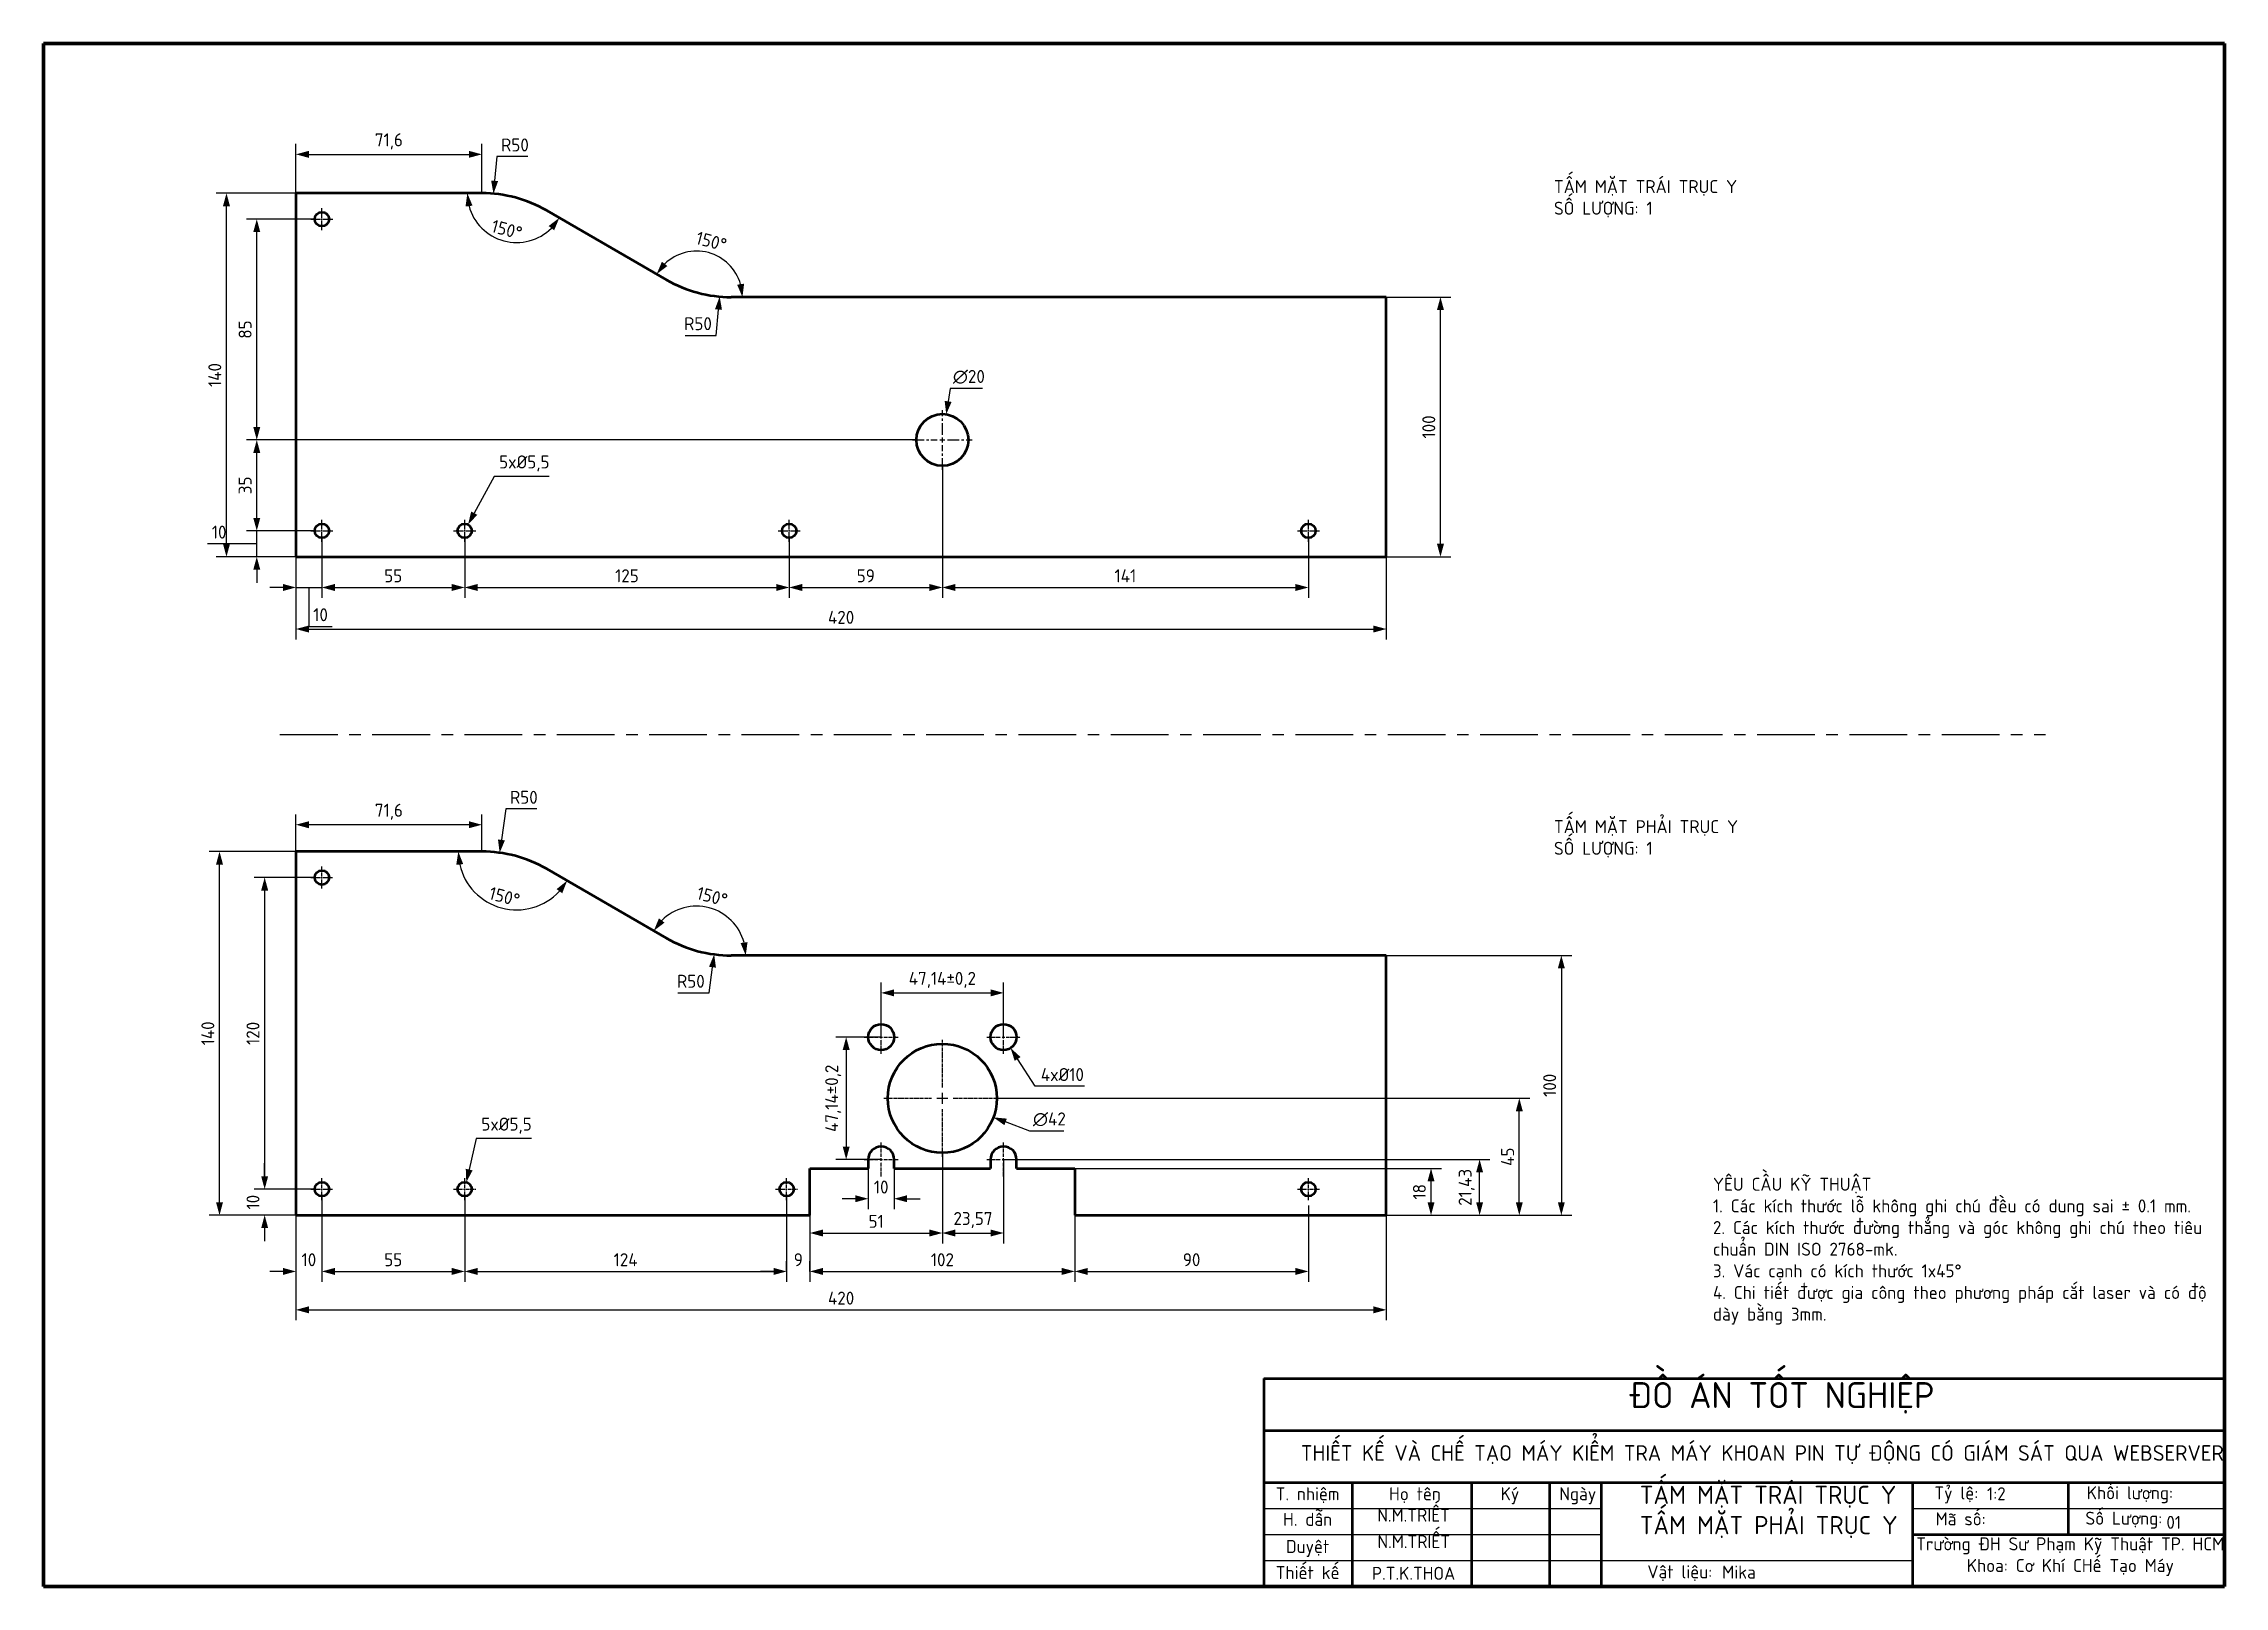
# Model space of a CAD drawing. Header units: millimetres. Extents: x 55 to 11032, y -227 to 3957.
# Drawn here: x 1002 to 1842, y 483 to 1077 of the extents above; entities that cross this region are included whole.
import ezdxf

# ---------------------------------------------------------------- set-up
doc = ezdxf.new("R2010")
doc.units = ezdxf.units.MM
doc.header["$LTSCALE"] = 0.7
doc.header["$PDMODE"] = 35
doc.header["$PDSIZE"] = -4
doc.linetypes.add('CENTER', pattern=[50.8, 31.75, -6.35, 6.35, -6.35])
doc.linetypes.add('CENTER2', pattern=[1.125, 0.75, -0.125, 0.125, -0.125])
doc.layers.get('0').update_dxf_attribs({"color": 255})
for name, color, linetype, lineweight in [('0.5', 7, 'Continuous', 50), ('AM_5', 10, 'Continuous', 25), ('AMC_Contour', 7, 'Continuous', 50), ('CON', 7, 'Continuous', 50), ('DIM', 94, 'Continuous', 25), ('KHUNGBV', 5, 'Continuous', 70), ('TEXT', 7, 'Continuous', 25)]:
    doc.layers.add(name, color=color, linetype=linetype, lineweight=lineweight)
doc.layers.add('DTAM', color=6, linetype='CENTER')
doc.styles.add('TCVN-7284', font='tcvn+7284-2003r.ttf')
doc.dimstyles.new('TCVN_ISO-25_RadiusDia', dxfattribs={"dimtxt": 2.5, "dimasz": 2.5, "dimexe": 2, "dimexo": 0, "dimgap": 1, "dimtad": 1, "dimtoh": 1, "dimtxsty": 'TCVN-7284', "dimblk": 'Arrow', "dimcen": 0, "dimclrd": 256, "dimclre": 256, "dimclrt": 256, "dimadec": 0, "dimazin": 0, "dimtfac": 1, "dimtofl": 0, "dimtmove": 1, "dimatfit": 0, "dimldrblk": 'Arrow', "dimfxl": 1, "dimlwd": -1, "dimlwe": -1, "dimarcsym": 0})

msp = doc.modelspace()

# ---------------------------------------------------------------- texts
at = {"ltscale": 0.7, "char_height": 5, "attachment_point": 1, "style": 'TCVN-7284'}
for s, width, insert in [('1:2', 9.00007, (1750.834, 521.024)), ('01', 9.00007, (1819.921, 510.019)), ('Mika', 42.25721, (1648.813, 490.839))]:
    msp.add_mtext_dynamic_manual_height_columns(s, width=width, gutter_width=25, heights=[0], dxfattribs=dict(at, insert=insert))
at = {"layer": 'AMC_Contour', "color": 255, "insert": (1617.097, 521.601), "char_height": 7, "attachment_point": 1, "style": 'TCVN-7284'}
msp.add_mtext_dynamic_manual_height_columns('TẤM MẶT TRÁI TRỤC Y\\PTẤM MẶT PHẢI TRỤC Y', width=97.17639, gutter_width=35, heights=[0], dxfattribs=at)
at = {"layer": 'TEXT', "ltscale": 0.7, "char_height": 5, "attachment_point": 1, "style": 'TCVN-7284'}
for s, width, gutter_width, insert in [('TẤM MẶT TRÁI TRỤC Y\\PSỐ LƯỢNG: 1', 122.51713, 1722.091, (1584.018, 1024.33)), ('TẤM MẶT PHẢI TRỤC Y\\PSỐ LƯỢNG: 1', 122.51713, 1722.091, (1584.018, 777.876)), ('YÊU CẦU KỸ THUẬT\\P1. Các kích thước lỗ không ghi chú đều có dung sai ± 0.1 mm. \\P2. Các kích thước đường thẳng và góc không ghi chú theo tiêu chuẩn DIN ISO 2768-mk.\\P3. Vác cạnh có kích thước 1x45°\\P4. Chi tiết được gia công theo phương pháp cắt laser và có độ dày bằng 3mm.', 191.04833, 3444.182, (1645.265, 640.19))]:
    msp.add_mtext_dynamic_manual_height_columns(s, width=width, gutter_width=gutter_width, heights=[0], dxfattribs=dict(at, insert=insert))

# ---------------------------------------------------------------- blocks, each defined once
blk = doc.blocks.new('KHUNG_A3')
at = {"layer": 'CON', "color": 8, "linetype": 'Continuous', "ltscale": 0.66}
for p, q in [((296.71, 84.61), (296.71, 44.61)), ((296.71, 84.61), (481.71, 84.61)), ((296.71, 74.61), (481.71, 74.61)), ((296.71, 64.61), (481.71, 64.61)), ((313.71, 64.61), (313.71, 44.61)), ((336.71, 64.61), (336.71, 44.61)), ((351.71, 64.61), (351.71, 44.61)), ((361.71, 64.61), (361.71, 44.61)), ((421.71, 44.61), (421.71, 64.61)), ((451.71, 54.61), (451.71, 64.61)), ((421.71, 54.61), (481.71, 54.61))]:
    blk.add_line(p, q, dxfattribs=at)
at = {"layer": 'DIM', "color": 8, "linetype": 'Continuous', "ltscale": 0.66}
for p, q in [((296.71, 59.61), (361.71, 59.61)), ((421.71, 59.61), (481.71, 59.61)), ((296.71, 54.61), (361.71, 54.61)), ((296.71, 49.61), (421.71, 49.61))]:
    blk.add_line(p, q, dxfattribs=at)
at = {"layer": 'KHUNGBV', "color": 8, "linetype": 'Continuous', "ltscale": 0.66}
for p, q in [((481.71, 341.61), (61.71, 341.61)), ((61.71, 341.61), (61.71, 44.61)), ((481.71, 44.61), (481.71, 341.61)), ((61.71, 44.61), (481.71, 44.61))]:
    blk.add_line(p, q, dxfattribs=at)
at = {"color": 255, "attachment_point": 1, "style": 'TCVN-7284'}
for s, width, insert, char_height in [('{\\W1.485708; }ĐỒ ÁN TỐT NGHIỆP', 65.6643, (362.61, 83.93), 5), ('\\pxqc;T. nhiệm', 16.8827, (296.71, 63.68), 2.5), ('{\\W2.460912; }Họ tên', 16.8827, (317.11, 63.68), 2.5), ('{\\W4.544245; }Ký', 16.8827, (335.42, 63.68), 2.5), ('{\\W1.017842; }Ngày', 9.8035, (352.08, 63.68), 2.5), ('\\pxqc;Tỷ lệ:', 9.8035, (425.19, 63.83), 2.5), ('\\pxqc;Khối lượng:', 20.0073, (453.51, 63.88), 2.5), ('\\pxqc;H. dẫn', 16.8827, (296.71, 58.76), 2.5), ('\\pxqc;N.M.TRIẾT', 16.8827, (317.11, 59.57), 2.5), ('{\\W0.286782; }Mã số:', 12.5818, (425.56, 58.85), 2.5), ('\\pxqc;Số Lượng:', 17.9691, (453.36, 58.98), 2.5), ('\\pxqc;N.M.TRIẾT', 16.8827, (317.16, 54.47), 2.5), ('\\pxqc;Duyệt', 16.8827, (296.71, 53.54), 2.5), ('{\\W0.981773; }Trường ĐH Sư Phạm Kỹ Thuật TP. HCM\\P{\\W7.398439; }Khoa: Cơ Khí CHế Tạo Máy ', 61.6953, (420.88, 54.04), 2.5), ('\\pxqc;Thiết kế', 16.8827, (296.71, 48.52), 2.5), ('\\pxqc;P.T.K.THOA', 16.8827, (317.11, 48.37), 2.5), ('\\pxi-3,l3,qc,t3;Vật liệu:', 59.8171, (346.92, 48.66), 2.5)]:
    blk.add_mtext_dynamic_manual_height_columns(s, width=width, gutter_width=88.6, heights=[0], dxfattribs=dict(at, insert=insert, char_height=char_height))
at = {"color": 255, "insert": (303.83, 71.79), "char_height": 3, "width": 178.521, "attachment_point": 1, "style": 'TCVN-7284'}
blk.add_mtext('THIẾT KẾ VÀ CHẾ TẠO MÁY KIỂM TRA MÁY KHOAN PIN TỰ ĐỘNG CÓ GIÁM SÁT QUA WEBSERVER\\P', dxfattribs=at)
blk = doc.blocks.new('Arrow')
at = {"layer": 'DIM'}
blk.add_solid([(-1, 0.27), (-1, -0.27), (0, 0)], dxfattribs=at)
blk = doc.blocks.new('*D371')
at = {"layer": 'Defpoints', "color": 0, "ltscale": 0.7, "transparency": 16777216}
for p in [(1072.7, 1019.28), (1099.45, 1019.28), (1099.45, 879.28)]:
    blk.add_point(p, dxfattribs=at)
at = {"layer": 'DIM', "ltscale": 0.7, "transparency": 16777216}
for p, q in [((1099.45, 1019.28), (1068.7, 1019.28)), ((1072.7, 884.28), (1072.7, 1014.28)), ((1099.45, 879.28), (1068.7, 879.28))]:
    blk.add_line(p, q, dxfattribs=at)
at = {"layer": 'DIM', "ltscale": 0.7, "transparency": 16777216, "xscale": 5, "yscale": 5, "zscale": 5}
for p, rotation in [((1072.7, 1019.28), 90), ((1072.7, 879.28), 270)]:
    blk.add_blockref('Arrow', p, dxfattribs=dict(at, rotation=rotation))
at = {"layer": 'DIM', "ltscale": 0.7, "transparency": 16777216, "insert": (1068.2, 949.28), "char_height": 5, "attachment_point": 5, "rotation": 90, "style": 'TCVN-7284', "bg_fill": 3, "box_fill_scale": 1.1, "bg_fill_color": 256, "bg_fill_true_color": 13158600, "bg_fill_transparency": 0}
blk.add_mtext('140', dxfattribs=at)
blk = doc.blocks.new('*D372')
at = {"layer": 'Defpoints', "color": 0, "ltscale": 0.7, "transparency": 16777216}
for p in [(1109.45, 886.53), (1099.45, 879.28), (1109.45, 867.47)]:
    blk.add_point(p, dxfattribs=at)
at = {"layer": 'DIM', "ltscale": 0.7, "transparency": 16777216}
for p, q in [((1109.45, 886.53), (1109.45, 863.47)), ((1099.45, 879.28), (1099.45, 863.47)), ((1094.45, 867.47), (1089.45, 867.47)), ((1099.45, 867.47), (1109.45, 867.47)), ((1104.45, 867.47), (1104.45, 852.47)), ((1114.45, 867.47), (1119.45, 867.47)), ((1104.45, 852.47), (1113.45, 852.47))]:
    blk.add_line(p, q, dxfattribs=at)
at = {"layer": 'DIM', "ltscale": 0.7, "transparency": 16777216, "xscale": 5, "yscale": 5, "zscale": 5}
blk.add_blockref('Arrow', (1099.45, 867.47), dxfattribs=at)
at = {"layer": 'DIM', "ltscale": 0.7, "transparency": 16777216, "xscale": 5, "yscale": 5, "zscale": 5, "rotation": 180}
blk.add_blockref('Arrow', (1109.45, 867.47), dxfattribs=at)
at = {"layer": 'DIM', "ltscale": 0.7, "transparency": 16777216, "insert": (1108.95, 856.97), "char_height": 5, "attachment_point": 5, "style": 'TCVN-7284'}
blk.add_mtext('10', dxfattribs=at)
blk = doc.blocks.new('*D373')
at = {"layer": 'Defpoints', "color": 0, "ltscale": 0.7, "transparency": 16777216}
for p in [(1109.45, 886.53), (1164.45, 886.53), (1164.45, 867.47)]:
    blk.add_point(p, dxfattribs=at)
at = {"layer": 'DIM', "ltscale": 0.7, "transparency": 16777216}
for p, q in [((1109.45, 886.53), (1109.45, 863.47)), ((1164.45, 886.53), (1164.45, 863.47)), ((1114.45, 867.47), (1159.45, 867.47))]:
    blk.add_line(p, q, dxfattribs=at)
at = {"layer": 'DIM', "ltscale": 0.7, "transparency": 16777216, "xscale": 5, "yscale": 5, "zscale": 5, "rotation": 180}
blk.add_blockref('Arrow', (1109.45, 867.47), dxfattribs=at)
at = {"layer": 'DIM', "ltscale": 0.7, "transparency": 16777216, "xscale": 5, "yscale": 5, "zscale": 5}
blk.add_blockref('Arrow', (1164.45, 867.47), dxfattribs=at)
at = {"layer": 'DIM', "ltscale": 0.7, "transparency": 16777216, "insert": (1136.95, 871.97), "char_height": 5, "attachment_point": 5, "style": 'TCVN-7284'}
blk.add_mtext('55', dxfattribs=at)
blk = doc.blocks.new('*D374')
at = {"layer": 'Defpoints', "color": 0, "ltscale": 0.7, "transparency": 16777216}
for p in [(1164.45, 886.53), (1289.45, 886.53), (1289.45, 867.47)]:
    blk.add_point(p, dxfattribs=at)
at = {"layer": 'DIM', "ltscale": 0.7, "transparency": 16777216}
for p, q in [((1164.45, 886.53), (1164.45, 863.47)), ((1289.45, 886.53), (1289.45, 863.47)), ((1169.45, 867.47), (1284.45, 867.47))]:
    blk.add_line(p, q, dxfattribs=at)
at = {"layer": 'DIM', "ltscale": 0.7, "transparency": 16777216, "xscale": 5, "yscale": 5, "zscale": 5, "rotation": 180}
blk.add_blockref('Arrow', (1164.45, 867.47), dxfattribs=at)
at = {"layer": 'DIM', "ltscale": 0.7, "transparency": 16777216, "xscale": 5, "yscale": 5, "zscale": 5}
blk.add_blockref('Arrow', (1289.45, 867.47), dxfattribs=at)
at = {"layer": 'DIM', "ltscale": 0.7, "transparency": 16777216, "insert": (1226.95, 871.97), "char_height": 5, "attachment_point": 5, "style": 'TCVN-7284'}
blk.add_mtext('125', dxfattribs=at)
blk = doc.blocks.new('*D375')
at = {"layer": 'Defpoints', "color": 0, "ltscale": 0.7, "transparency": 16777216}
for p in [(1099.45, 879.28), (1519.45, 879.28), (1519.45, 851.47)]:
    blk.add_point(p, dxfattribs=at)
at = {"layer": 'DIM', "ltscale": 0.7, "transparency": 16777216}
for p, q in [((1099.45, 879.28), (1099.45, 847.47)), ((1519.45, 879.28), (1519.45, 847.47)), ((1104.45, 851.47), (1514.45, 851.47))]:
    blk.add_line(p, q, dxfattribs=at)
at = {"layer": 'DIM', "ltscale": 0.7, "transparency": 16777216, "xscale": 5, "yscale": 5, "zscale": 5, "rotation": 180}
blk.add_blockref('Arrow', (1099.45, 851.47), dxfattribs=at)
at = {"layer": 'DIM', "ltscale": 0.7, "transparency": 16777216, "xscale": 5, "yscale": 5, "zscale": 5}
blk.add_blockref('Arrow', (1519.45, 851.47), dxfattribs=at)
at = {"layer": 'DIM', "ltscale": 0.7, "transparency": 16777216, "insert": (1309.45, 855.97), "char_height": 5, "attachment_point": 5, "style": 'TCVN-7284', "bg_fill": 3, "box_fill_scale": 1.1, "bg_fill_color": 256, "bg_fill_true_color": 13158600, "bg_fill_transparency": 0}
blk.add_mtext('420', dxfattribs=at)
blk = doc.blocks.new('*U173')
at = {"layer": 'AM_5', "color": 0, "linetype": 'CENTER', "ltscale": 0.2, "transparency": 16777216}
for p, q in [((-4.25, 0), (-0.55, 0)), ((0, 0.55), (0, 4.25)), ((0.55, 0), (4.25, 0)), ((0, -4.25), (0, -0.55))]:
    blk.add_line(p, q, dxfattribs=at)
at = {"layer": 'AM_5', "color": 0, "linetype": 'Continuous', "ltscale": 0.2, "transparency": 16777216}
for p, q in [((-0.275, 0), (0.275, 0)), ((0, -0.275), (0, 0.275))]:
    blk.add_line(p, q, dxfattribs=at)
blk = doc.blocks.new('*U174')
at = {"layer": 'AM_5', "color": 0, "linetype": 'CENTER', "ltscale": 0.2, "transparency": 16777216}
for p, q in [((-4.25, 0), (-0.55, 0)), ((0, 0.55), (0, 4.25)), ((0.55, 0), (4.25, 0)), ((0, -4.25), (0, -0.55))]:
    blk.add_line(p, q, dxfattribs=at)
at = {"layer": 'AM_5', "color": 0, "linetype": 'Continuous', "ltscale": 0.2, "transparency": 16777216}
for p, q in [((-0.275, 0), (0.275, 0)), ((0, -0.275), (0, 0.275))]:
    blk.add_line(p, q, dxfattribs=at)
blk = doc.blocks.new('*U175')
at = {"layer": 'AM_5', "color": 0, "linetype": 'CENTER', "ltscale": 0.2, "transparency": 16777216}
for p, q in [((-4.25, 0), (-0.55, 0)), ((0, 0.55), (0, 4.25)), ((0.55, 0), (4.25, 0)), ((0, -4.25), (0, -0.55))]:
    blk.add_line(p, q, dxfattribs=at)
at = {"layer": 'AM_5', "color": 0, "linetype": 'Continuous', "ltscale": 0.2, "transparency": 16777216}
for p, q in [((-0.275, 0), (0.275, 0)), ((0, -0.275), (0, 0.275))]:
    blk.add_line(p, q, dxfattribs=at)
blk = doc.blocks.new('*U176')
at = {"layer": 'AM_5', "color": 0, "linetype": 'CENTER', "ltscale": 0.2, "transparency": 16777216}
for p, q in [((0, 2), (0, 11.5)), ((-11.5, 0), (-2, 0)), ((2, 0), (11.5, 0)), ((0, -11.5), (0, -2))]:
    blk.add_line(p, q, dxfattribs=at)
at = {"layer": 'AM_5', "color": 0, "linetype": 'Continuous', "ltscale": 0.2, "transparency": 16777216}
for p, q in [((-1, 0), (1, 0)), ((0, -1), (0, 1))]:
    blk.add_line(p, q, dxfattribs=at)
blk = doc.blocks.new('*U177')
at = {"layer": 'AM_5', "color": 0, "linetype": 'CENTER', "ltscale": 0.2, "transparency": 16777216}
for p, q in [((-4.25, 0), (-0.55, 0)), ((0, 0.55), (0, 4.25)), ((0.55, 0), (4.25, 0)), ((0, -4.25), (0, -0.55))]:
    blk.add_line(p, q, dxfattribs=at)
at = {"layer": 'AM_5', "color": 0, "linetype": 'Continuous', "ltscale": 0.2, "transparency": 16777216}
for p, q in [((-0.275, 0), (0.275, 0)), ((0, -0.275), (0, 0.275))]:
    blk.add_line(p, q, dxfattribs=at)
blk = doc.blocks.new('*U178')
at = {"layer": 'AM_5', "color": 0, "linetype": 'CENTER', "ltscale": 0.2, "transparency": 16777216}
for p, q in [((-4.25, 0), (-0.55, 0)), ((0, 0.55), (0, 4.25)), ((0.55, 0), (4.25, 0)), ((0, -4.25), (0, -0.55))]:
    blk.add_line(p, q, dxfattribs=at)
at = {"layer": 'AM_5', "color": 0, "linetype": 'Continuous', "ltscale": 0.2, "transparency": 16777216}
for p, q in [((-0.275, 0), (0.275, 0)), ((0, -0.275), (0, 0.275))]:
    blk.add_line(p, q, dxfattribs=at)
blk = doc.blocks.new('MAT_TRAI-X')
at = {"layer": '0.5'}
for p, q in [((1188.74, 733.3), (1117.14, 733.3)), ((1117.14, 733.3), (1117.14, 593.3)), ((1259.82, 699.99), (1213.74, 726.6)), ((1537.14, 693.3), (1284.82, 693.3)), ((1537.14, 593.3), (1537.14, 693.3)), ((1117.14, 593.3), (1537.14, 593.3))]:
    blk.add_line(p, q, dxfattribs=at)
for centre, radius in [((1127.14, 723.3), 2.75), ((1366.14, 638.3), 10), ((1127.14, 603.3), 2.75), ((1182.14, 603.3), 2.75), ((1307.14, 603.3), 2.75), ((1507.14, 603.3), 2.75)]:
    blk.add_circle(centre, radius, dxfattribs=at)
for centre, start, end in [((1188.74, 683.3), 60, 90), ((1284.82, 743.3), 240, 270)]:
    blk.add_arc(centre, 50, start, end, dxfattribs=at)
at = {"layer": 'AM_5', "linetype": 'CENTER', "ltscale": 0.2}
for name, p in [('*U173', (1127.14, 723.3)), ('*U176', (1366.14, 638.3)), ('*U174', (1127.14, 603.3)), ('*U175', (1182.14, 603.3)), ('*U177', (1307.14, 603.3)), ('*U178', (1507.14, 603.3))]:
    blk.add_blockref(name, p, dxfattribs=at)
blk = doc.blocks.new('*D376')
at = {"layer": 'Defpoints', "color": 0, "ltscale": 0.7, "transparency": 16777216}
for p in [(1348.45, 914.28), (1289.45, 886.53), (1348.45, 867.47)]:
    blk.add_point(p, dxfattribs=at)
at = {"layer": 'DIM', "ltscale": 0.7, "transparency": 16777216}
for p, q in [((1348.45, 914.28), (1348.45, 863.47)), ((1289.45, 886.53), (1289.45, 863.47)), ((1294.45, 867.47), (1343.45, 867.47))]:
    blk.add_line(p, q, dxfattribs=at)
at = {"layer": 'DIM', "ltscale": 0.7, "transparency": 16777216, "xscale": 5, "yscale": 5, "zscale": 5, "rotation": 180}
blk.add_blockref('Arrow', (1289.45, 867.47), dxfattribs=at)
at = {"layer": 'DIM', "ltscale": 0.7, "transparency": 16777216, "xscale": 5, "yscale": 5, "zscale": 5}
blk.add_blockref('Arrow', (1348.45, 867.47), dxfattribs=at)
at = {"layer": 'DIM', "ltscale": 0.7, "transparency": 16777216, "insert": (1318.95, 871.97), "char_height": 5, "attachment_point": 5, "style": 'TCVN-7284'}
blk.add_mtext('59', dxfattribs=at)
blk = doc.blocks.new('*D377')
at = {"layer": 'Defpoints', "color": 0, "ltscale": 0.7, "transparency": 16777216}
for p in [(1348.45, 914.28), (1489.45, 886.53), (1489.45, 867.47)]:
    blk.add_point(p, dxfattribs=at)
at = {"layer": 'DIM', "ltscale": 0.7, "transparency": 16777216}
for p, q in [((1348.45, 914.28), (1348.45, 863.47)), ((1489.45, 886.53), (1489.45, 863.47)), ((1353.45, 867.47), (1484.45, 867.47))]:
    blk.add_line(p, q, dxfattribs=at)
at = {"layer": 'DIM', "ltscale": 0.7, "transparency": 16777216, "xscale": 5, "yscale": 5, "zscale": 5, "rotation": 180}
blk.add_blockref('Arrow', (1348.45, 867.47), dxfattribs=at)
at = {"layer": 'DIM', "ltscale": 0.7, "transparency": 16777216, "xscale": 5, "yscale": 5, "zscale": 5}
blk.add_blockref('Arrow', (1489.45, 867.47), dxfattribs=at)
at = {"layer": 'DIM', "ltscale": 0.7, "transparency": 16777216, "insert": (1418.95, 871.97), "char_height": 5, "attachment_point": 5, "style": 'TCVN-7284'}
blk.add_mtext('141', dxfattribs=at)
blk = doc.blocks.new('*D378')
at = {"layer": 'Defpoints', "color": 0, "ltscale": 0.7, "transparency": 16777216}
for p in [(1084.37, 889.28), (1106.7, 889.28), (1099.45, 879.28)]:
    blk.add_point(p, dxfattribs=at)
at = {"layer": 'DIM', "ltscale": 0.7, "transparency": 16777216}
for p, q in [((1084.37, 894.28), (1084.37, 899.28)), ((1074.37, 884.28), (1065.37, 884.28)), ((1084.37, 884.28), (1074.37, 884.28)), ((1106.7, 889.28), (1080.37, 889.28)), ((1084.37, 879.28), (1084.37, 889.28)), ((1099.45, 879.28), (1080.37, 879.28)), ((1084.37, 874.28), (1084.37, 869.28))]:
    blk.add_line(p, q, dxfattribs=at)
at = {"layer": 'DIM', "ltscale": 0.7, "transparency": 16777216, "xscale": 5, "yscale": 5, "zscale": 5}
for p, rotation in [((1084.37, 889.28), 270), ((1084.37, 879.28), 90)]:
    blk.add_blockref('Arrow', p, dxfattribs=dict(at, rotation=rotation))
at = {"layer": 'DIM', "ltscale": 0.7, "transparency": 16777216, "insert": (1069.87, 888.78), "char_height": 5, "attachment_point": 5, "style": 'TCVN-7284'}
blk.add_mtext('10', dxfattribs=at)
blk = doc.blocks.new('*D379')
at = {"layer": 'Defpoints', "color": 0, "ltscale": 0.7, "transparency": 16777216}
for p in [(1084.37, 924.28), (1338.45, 924.28), (1106.7, 889.28)]:
    blk.add_point(p, dxfattribs=at)
at = {"layer": 'DIM', "ltscale": 0.7, "transparency": 16777216}
for p, q in [((1338.45, 924.28), (1080.37, 924.28)), ((1084.37, 894.28), (1084.37, 919.28)), ((1106.7, 889.28), (1080.37, 889.28))]:
    blk.add_line(p, q, dxfattribs=at)
at = {"layer": 'DIM', "ltscale": 0.7, "transparency": 16777216, "xscale": 5, "yscale": 5, "zscale": 5}
for p, rotation in [((1084.37, 924.28), 90), ((1084.37, 889.28), 270)]:
    blk.add_blockref('Arrow', p, dxfattribs=dict(at, rotation=rotation))
at = {"layer": 'DIM', "ltscale": 0.7, "transparency": 16777216, "insert": (1079.87, 906.78), "char_height": 5, "attachment_point": 5, "rotation": 90, "style": 'TCVN-7284'}
blk.add_mtext('35', dxfattribs=at)
blk = doc.blocks.new('*D380')
at = {"layer": 'Defpoints', "color": 0, "ltscale": 0.7, "transparency": 16777216}
for p in [(1084.37, 1009.28), (1106.7, 1009.28), (1338.45, 924.28)]:
    blk.add_point(p, dxfattribs=at)
at = {"layer": 'DIM', "ltscale": 0.7, "transparency": 16777216}
for p, q in [((1106.7, 1009.28), (1080.37, 1009.28)), ((1084.37, 929.28), (1084.37, 1004.28)), ((1338.45, 924.28), (1080.37, 924.28))]:
    blk.add_line(p, q, dxfattribs=at)
at = {"layer": 'DIM', "ltscale": 0.7, "transparency": 16777216, "xscale": 5, "yscale": 5, "zscale": 5}
for p, rotation in [((1084.37, 1009.28), 90), ((1084.37, 924.28), 270)]:
    blk.add_blockref('Arrow', p, dxfattribs=dict(at, rotation=rotation))
at = {"layer": 'DIM', "ltscale": 0.7, "transparency": 16777216, "insert": (1079.87, 966.78), "char_height": 5, "attachment_point": 5, "rotation": 90, "style": 'TCVN-7284'}
blk.add_mtext('85', dxfattribs=at)
blk = doc.blocks.new('*D381')
at = {"layer": 'Defpoints', "color": 0, "ltscale": 0.7, "transparency": 16777216}
for p in [(1171.06, 1034.24), (1099.45, 1019.28), (1171.06, 1019.28)]:
    blk.add_point(p, dxfattribs=at)
at = {"layer": 'DIM', "ltscale": 0.7, "transparency": 16777216}
for p, q in [((1099.45, 1019.28), (1099.45, 1038.24)), ((1104.45, 1034.24), (1166.06, 1034.24)), ((1171.06, 1019.28), (1171.06, 1038.24))]:
    blk.add_line(p, q, dxfattribs=at)
at = {"layer": 'DIM', "ltscale": 0.7, "transparency": 16777216, "xscale": 5, "yscale": 5, "zscale": 5, "rotation": 180}
blk.add_blockref('Arrow', (1099.45, 1034.24), dxfattribs=at)
at = {"layer": 'DIM', "ltscale": 0.7, "transparency": 16777216, "xscale": 5, "yscale": 5, "zscale": 5}
blk.add_blockref('Arrow', (1171.06, 1034.24), dxfattribs=at)
at = {"layer": 'DIM', "ltscale": 0.7, "transparency": 16777216, "insert": (1135.26, 1039.24), "char_height": 5, "attachment_point": 5, "style": 'TCVN-7284'}
blk.add_mtext('71,6', dxfattribs=at)
blk = doc.blocks.new('*D382')
at = {"layer": 'Defpoints', "color": 0, "ltscale": 0.7, "transparency": 16777216}
for p in [(1519.45, 979.28), (1540.31, 979.28), (1519.45, 879.28)]:
    blk.add_point(p, dxfattribs=at)
at = {"layer": 'DIM', "ltscale": 0.7, "transparency": 16777216}
for p, q in [((1519.45, 979.28), (1544.31, 979.28)), ((1540.31, 884.28), (1540.31, 974.28)), ((1519.45, 879.28), (1544.31, 879.28))]:
    blk.add_line(p, q, dxfattribs=at)
at = {"layer": 'DIM', "ltscale": 0.7, "transparency": 16777216, "xscale": 5, "yscale": 5, "zscale": 5}
for p, rotation in [((1540.31, 979.28), 90), ((1540.31, 879.28), 270)]:
    blk.add_blockref('Arrow', p, dxfattribs=dict(at, rotation=rotation))
at = {"layer": 'DIM', "ltscale": 0.7, "transparency": 16777216, "insert": (1535.81, 929.28), "char_height": 5, "attachment_point": 5, "rotation": 90, "style": 'TCVN-7284'}
blk.add_mtext('100', dxfattribs=at)
blk = doc.blocks.new('*D383')
at = {"layer": 'Defpoints', "color": 0, "ltscale": 0.7, "transparency": 16777216}
for p in [(1165.76, 891.69), (1163.15, 886.86)]:
    blk.add_point(p, dxfattribs=at)
at = {"layer": 'DIM', "ltscale": 0.7, "transparency": 16777216}
for p, q in [((1175.79, 910.22), (1168.14, 896.09)), ((1197.04, 910.22), (1175.79, 910.22))]:
    blk.add_line(p, q, dxfattribs=at)
at = {"layer": 'DIM', "ltscale": 0.7, "transparency": 16777216, "xscale": 5, "yscale": 5, "zscale": 5, "rotation": 241.5687360136547}
blk.add_blockref('Arrow', (1165.76, 891.69), dxfattribs=at)
at = {"layer": 'DIM', "ltscale": 0.7, "transparency": 16777216, "insert": (1187.42, 915.22), "char_height": 5, "attachment_point": 5, "style": 'TCVN-7284'}
blk.add_mtext('5x%%C5,5', dxfattribs=at)
blk = doc.blocks.new('*D384')
at = {"layer": 'Defpoints', "color": 0, "ltscale": 0.7, "transparency": 16777216}
for p in [(1349.93, 934.17), (1346.98, 914.39)]:
    blk.add_point(p, dxfattribs=at)
at = {"layer": 'DIM', "ltscale": 0.7, "transparency": 16777216}
for p, q in [((1351.41, 944.06), (1350.67, 939.11)), ((1363.91, 944.06), (1351.41, 944.06))]:
    blk.add_line(p, q, dxfattribs=at)
at = {"layer": 'DIM', "ltscale": 0.7, "transparency": 16777216, "xscale": 5, "yscale": 5, "zscale": 5, "rotation": 261.506108958777}
blk.add_blockref('Arrow', (1349.93, 934.17), dxfattribs=at)
at = {"layer": 'DIM', "ltscale": 0.7, "transparency": 16777216, "insert": (1358.66, 948.56), "char_height": 5, "attachment_point": 5, "style": 'TCVN-7284'}
blk.add_mtext('∅20', dxfattribs=at)
blk = doc.blocks.new('*D385')
at = {"layer": 'Defpoints', "color": 0, "ltscale": 0.7, "transparency": 16777216}
for p in [(1175.54, 1019.07), (1171.06, 969.28)]:
    blk.add_point(p, dxfattribs=at)
at = {"layer": 'DIM', "ltscale": 0.7, "transparency": 16777216}
for p, q in [((1176.82, 1033.36), (1175.99, 1024.05)), ((1188.82, 1033.36), (1176.82, 1033.36))]:
    blk.add_line(p, q, dxfattribs=at)
at = {"layer": 'DIM', "ltscale": 0.7, "transparency": 16777216, "xscale": 5, "yscale": 5, "zscale": 5, "rotation": 264.8580830152392}
blk.add_blockref('Arrow', (1175.54, 1019.07), dxfattribs=at)
at = {"layer": 'DIM', "ltscale": 0.7, "transparency": 16777216, "insert": (1183.82, 1037.86), "char_height": 5, "attachment_point": 5, "style": 'TCVN-7284'}
blk.add_mtext('R50', dxfattribs=at)
blk = doc.blocks.new('*D386')
at = {"layer": 'Defpoints', "color": 0, "ltscale": 0.7, "transparency": 16777216}
for p in [(1267.13, 1029.28), (1262.67, 979.48)]:
    blk.add_point(p, dxfattribs=at)
at = {"layer": 'DIM', "ltscale": 0.7, "transparency": 16777216}
for p, q in [((1261.33, 964.54), (1262.23, 974.5)), ((1249.33, 964.54), (1261.33, 964.54))]:
    blk.add_line(p, q, dxfattribs=at)
at = {"layer": 'DIM', "ltscale": 0.7, "transparency": 16777216, "xscale": 5, "yscale": 5, "zscale": 5, "rotation": 84.88075453030291}
blk.add_blockref('Arrow', (1262.67, 979.48), dxfattribs=at)
at = {"layer": 'DIM', "ltscale": 0.7, "transparency": 16777216, "insert": (1254.33, 969.04), "char_height": 5, "attachment_point": 5, "style": 'TCVN-7284'}
blk.add_mtext('R50', dxfattribs=at)
blk = doc.blocks.new('*D387')
at = {"layer": 'Defpoints', "color": 0, "ltscale": 0.7, "transparency": 16777216}
for p in [(1099.45, 1019.28), (1171.06, 1019.28), (1196.06, 1012.58), (1172.25, 1004.73), (1242.13, 985.97)]:
    blk.add_point(p, dxfattribs=at)
at = {"layer": 'DIM', "ltscale": 0.7, "transparency": 16777216}
blk.add_arc((1184.45, 1019.28), 18.99, 195.13118, 314.86882, dxfattribs=at)
at = {"layer": 'DIM', "ltscale": 0.7, "transparency": 16777216, "xscale": 5, "yscale": 5, "zscale": 5}
for p, rotation in [((1165.47, 1019.28), 97.56559219256121), ((1200.9, 1009.78), 52.43440780743816)]:
    blk.add_blockref('Arrow', p, dxfattribs=dict(at, rotation=rotation))
at = {"layer": 'DIM', "ltscale": 0.7, "transparency": 16777216, "insert": (1180.7, 1005.28), "char_height": 5, "attachment_point": 5, "rotation": 345, "style": 'TCVN-7284'}
blk.add_mtext('150°', dxfattribs=at)
blk = doc.blocks.new('*D388')
at = {"layer": 'Defpoints', "color": 0, "ltscale": 0.7, "transparency": 16777216}
for p in [(1196.06, 1012.58), (1265.12, 992.84), (1242.13, 985.97), (1267.13, 979.28), (1519.45, 979.28)]:
    blk.add_point(p, dxfattribs=at)
at = {"layer": 'DIM', "ltscale": 0.7, "transparency": 16777216}
blk.add_arc((1253.74, 979.28), 17.71, 16.23004, 133.76996, dxfattribs=at)
at = {"layer": 'DIM', "ltscale": 0.7, "transparency": 16777216, "xscale": 5, "yscale": 5, "zscale": 5}
for p, rotation in [((1238.4, 988.13), 231.8849786937571), ((1271.45, 979.28), 278.1150213062425)]:
    blk.add_blockref('Arrow', p, dxfattribs=dict(at, rotation=rotation))
at = {"layer": 'DIM', "ltscale": 0.7, "transparency": 16777216, "insert": (1259.48, 1000.73), "char_height": 5, "attachment_point": 5, "rotation": 345, "style": 'TCVN-7284'}
blk.add_mtext('150°', dxfattribs=at)
blk = doc.blocks.new('*D390')
at = {"layer": 'Defpoints', "color": 0, "ltscale": 0.7, "transparency": 16777216}
for p in [(1106.7, 755.79), (1087.41, 635.79), (1106.7, 635.79)]:
    blk.add_point(p, dxfattribs=at)
at = {"layer": 'DIM', "ltscale": 0.7, "transparency": 16777216}
for p, q in [((1106.7, 755.79), (1083.41, 755.79)), ((1087.41, 750.79), (1087.41, 640.79)), ((1106.7, 635.79), (1083.41, 635.79))]:
    blk.add_line(p, q, dxfattribs=at)
at = {"layer": 'DIM', "ltscale": 0.7, "transparency": 16777216, "xscale": 5, "yscale": 5, "zscale": 5}
for p, rotation in [((1087.41, 755.79), 90), ((1087.41, 635.79), 270)]:
    blk.add_blockref('Arrow', p, dxfattribs=dict(at, rotation=rotation))
at = {"layer": 'DIM', "ltscale": 0.7, "transparency": 16777216, "insert": (1082.91, 695.79), "char_height": 5, "attachment_point": 5, "rotation": 90, "style": 'TCVN-7284'}
blk.add_mtext('120', dxfattribs=at)
blk = doc.blocks.new('*D391')
at = {"layer": 'Defpoints', "color": 0, "ltscale": 0.7, "transparency": 16777216}
for p in [(1070.02, 765.79), (1099.45, 765.79), (1099.45, 625.79)]:
    blk.add_point(p, dxfattribs=at)
at = {"layer": 'DIM', "ltscale": 0.7, "transparency": 16777216}
for p, q in [((1099.45, 765.79), (1066.02, 765.79)), ((1070.02, 630.79), (1070.02, 760.79)), ((1099.45, 625.79), (1066.02, 625.79))]:
    blk.add_line(p, q, dxfattribs=at)
at = {"layer": 'DIM', "ltscale": 0.7, "transparency": 16777216, "xscale": 5, "yscale": 5, "zscale": 5}
for p, rotation in [((1070.02, 765.79), 90), ((1070.02, 625.79), 270)]:
    blk.add_blockref('Arrow', p, dxfattribs=dict(at, rotation=rotation))
at = {"layer": 'DIM', "ltscale": 0.7, "transparency": 16777216, "insert": (1065.52, 695.79), "char_height": 5, "attachment_point": 5, "rotation": 90, "style": 'TCVN-7284', "bg_fill": 3, "box_fill_scale": 1.1, "bg_fill_color": 256, "bg_fill_true_color": 13158600, "bg_fill_transparency": 0}
blk.add_mtext('140', dxfattribs=at)
blk = doc.blocks.new('*D392')
at = {"layer": 'Defpoints', "color": 0, "ltscale": 0.7, "transparency": 16777216}
for p in [(1109.45, 633.04), (1099.45, 625.79), (1109.45, 604.13)]:
    blk.add_point(p, dxfattribs=at)
at = {"layer": 'DIM', "ltscale": 0.7, "transparency": 16777216}
for p, q in [((1109.45, 633.04), (1109.45, 600.13)), ((1099.45, 625.79), (1099.45, 600.13)), ((1094.45, 604.13), (1089.45, 604.13)), ((1114.45, 604.13), (1119.45, 604.13))]:
    blk.add_line(p, q, dxfattribs=at)
at = {"layer": 'DIM', "ltscale": 0.7, "transparency": 16777216, "xscale": 5, "yscale": 5, "zscale": 5}
blk.add_blockref('Arrow', (1099.45, 604.13), dxfattribs=at)
at = {"layer": 'DIM', "ltscale": 0.7, "transparency": 16777216, "xscale": 5, "yscale": 5, "zscale": 5, "rotation": 180}
blk.add_blockref('Arrow', (1109.45, 604.13), dxfattribs=at)
at = {"layer": 'DIM', "ltscale": 0.7, "transparency": 16777216, "insert": (1104.45, 608.63), "char_height": 5, "attachment_point": 5, "style": 'TCVN-7284'}
blk.add_mtext('10', dxfattribs=at)
blk = doc.blocks.new('*D393')
at = {"layer": 'Defpoints', "color": 0, "ltscale": 0.7, "transparency": 16777216}
for p in [(1109.45, 633.04), (1164.45, 633.04), (1164.45, 604.13)]:
    blk.add_point(p, dxfattribs=at)
at = {"layer": 'DIM', "ltscale": 0.7, "transparency": 16777216}
for p, q in [((1109.45, 633.04), (1109.45, 600.13)), ((1164.45, 633.04), (1164.45, 600.13)), ((1114.45, 604.13), (1159.45, 604.13))]:
    blk.add_line(p, q, dxfattribs=at)
at = {"layer": 'DIM', "ltscale": 0.7, "transparency": 16777216, "xscale": 5, "yscale": 5, "zscale": 5, "rotation": 180}
blk.add_blockref('Arrow', (1109.45, 604.13), dxfattribs=at)
at = {"layer": 'DIM', "ltscale": 0.7, "transparency": 16777216, "xscale": 5, "yscale": 5, "zscale": 5}
blk.add_blockref('Arrow', (1164.45, 604.13), dxfattribs=at)
at = {"layer": 'DIM', "ltscale": 0.7, "transparency": 16777216, "insert": (1136.95, 608.63), "char_height": 5, "attachment_point": 5, "style": 'TCVN-7284'}
blk.add_mtext('55', dxfattribs=at)
blk = doc.blocks.new('*D394')
at = {"layer": 'Defpoints', "color": 0, "ltscale": 0.7, "transparency": 16777216}
for p in [(1164.45, 633.04), (1288.45, 633.04), (1288.45, 604.13)]:
    blk.add_point(p, dxfattribs=at)
at = {"layer": 'DIM', "ltscale": 0.7, "transparency": 16777216}
for p, q in [((1164.45, 633.04), (1164.45, 600.13)), ((1288.45, 633.04), (1288.45, 600.13)), ((1169.45, 604.13), (1283.45, 604.13))]:
    blk.add_line(p, q, dxfattribs=at)
at = {"layer": 'DIM', "ltscale": 0.7, "transparency": 16777216, "xscale": 5, "yscale": 5, "zscale": 5, "rotation": 180}
blk.add_blockref('Arrow', (1164.45, 604.13), dxfattribs=at)
at = {"layer": 'DIM', "ltscale": 0.7, "transparency": 16777216, "xscale": 5, "yscale": 5, "zscale": 5}
blk.add_blockref('Arrow', (1288.45, 604.13), dxfattribs=at)
at = {"layer": 'DIM', "ltscale": 0.7, "transparency": 16777216, "insert": (1226.45, 608.63), "char_height": 5, "attachment_point": 5, "style": 'TCVN-7284'}
blk.add_mtext('124', dxfattribs=at)
blk = doc.blocks.new('*D395')
at = {"layer": 'Defpoints', "color": 0, "ltscale": 0.7, "transparency": 16777216}
for p in [(1399.45, 625.79), (1489.45, 629.54), (1489.45, 604.13)]:
    blk.add_point(p, dxfattribs=at)
at = {"layer": 'DIM', "ltscale": 0.7, "transparency": 16777216}
for p, q in [((1399.45, 625.79), (1399.45, 600.13)), ((1489.45, 629.54), (1489.45, 600.13)), ((1404.45, 604.13), (1484.45, 604.13))]:
    blk.add_line(p, q, dxfattribs=at)
at = {"layer": 'DIM', "ltscale": 0.7, "transparency": 16777216, "xscale": 5, "yscale": 5, "zscale": 5, "rotation": 180}
blk.add_blockref('Arrow', (1399.45, 604.13), dxfattribs=at)
at = {"layer": 'DIM', "ltscale": 0.7, "transparency": 16777216, "xscale": 5, "yscale": 5, "zscale": 5}
blk.add_blockref('Arrow', (1489.45, 604.13), dxfattribs=at)
at = {"layer": 'DIM', "ltscale": 0.7, "transparency": 16777216, "insert": (1444.45, 608.63), "char_height": 5, "attachment_point": 5, "style": 'TCVN-7284'}
blk.add_mtext('90', dxfattribs=at)
blk = doc.blocks.new('*U168')
at = {"layer": 'DIM', "color": 0, "linetype": 'CENTER2', "ltscale": 2.5, "transparency": 16777216}
for p, q in [((-4.25, 0), (-0.55, 0)), ((0, 0.55), (0, 4.25)), ((0.55, 0), (4.25, 0)), ((0, -4.25), (0, -0.55))]:
    blk.add_line(p, q, dxfattribs=at)
at = {"layer": 'DIM', "color": 0, "linetype": 'Continuous', "ltscale": 2.5, "transparency": 16777216}
for p, q in [((-0.275, 0), (0.275, 0)), ((0, -0.275), (0, 0.275))]:
    blk.add_line(p, q, dxfattribs=at)
blk = doc.blocks.new('*U169')
at = {"layer": 'DIM', "color": 0, "linetype": 'CENTER2', "ltscale": 2.5, "transparency": 16777216}
for p, q in [((-4.25, 0), (-0.55, 0)), ((0, 0.55), (0, 4.25)), ((0.55, 0), (4.25, 0)), ((0, -4.25), (0, -0.55))]:
    blk.add_line(p, q, dxfattribs=at)
at = {"layer": 'DIM', "color": 0, "linetype": 'Continuous', "ltscale": 2.5, "transparency": 16777216}
for p, q in [((-0.275, 0), (0.275, 0)), ((0, -0.275), (0, 0.275))]:
    blk.add_line(p, q, dxfattribs=at)
blk = doc.blocks.new('*U170')
at = {"layer": 'DIM', "color": 0, "linetype": 'CENTER2', "ltscale": 2.5, "transparency": 16777216}
for p, q in [((-4.25, 0), (-0.55, 0)), ((0, 0.55), (0, 4.25)), ((0.55, 0), (4.25, 0)), ((0, -4.25), (0, -0.55))]:
    blk.add_line(p, q, dxfattribs=at)
at = {"layer": 'DIM', "color": 0, "linetype": 'Continuous', "ltscale": 2.5, "transparency": 16777216}
for p, q in [((-0.275, 0), (0.275, 0)), ((0, -0.275), (0, 0.275))]:
    blk.add_line(p, q, dxfattribs=at)
blk = doc.blocks.new('*U162')
at = {"layer": 'DIM', "color": 0, "linetype": 'CENTER2', "ltscale": 2.5, "transparency": 16777216}
for p, q in [((-6.5, 0), (-1, 0)), ((0, 1), (0, 6.5)), ((1, 0), (6.5, 0)), ((0, -6.5), (0, -1))]:
    blk.add_line(p, q, dxfattribs=at)
at = {"layer": 'DIM', "color": 0, "linetype": 'Continuous', "ltscale": 2.5, "transparency": 16777216}
for p, q in [((-0.5, 0), (0.5, 0)), ((0, -0.5), (0, 0.5))]:
    blk.add_line(p, q, dxfattribs=at)
blk = doc.blocks.new('*U163')
at = {"layer": 'DIM', "color": 0, "linetype": 'CENTER2', "ltscale": 2.5, "transparency": 16777216}
for p, q in [((-4.25, 0), (-0.55, 0)), ((0, 0.55), (0, 4.25)), ((0.55, 0), (4.25, 0)), ((0, -4.25), (0, -0.55))]:
    blk.add_line(p, q, dxfattribs=at)
at = {"layer": 'DIM', "color": 0, "linetype": 'Continuous', "ltscale": 2.5, "transparency": 16777216}
for p, q in [((-0.275, 0), (0.275, 0)), ((0, -0.275), (0, 0.275))]:
    blk.add_line(p, q, dxfattribs=at)
blk = doc.blocks.new('*U164')
at = {"layer": 'DIM', "color": 0, "linetype": 'CENTER2', "ltscale": 2.5, "transparency": 16777216}
for p, q in [((-6.5, 0), (-1, 0)), ((0, 1), (0, 6.5)), ((1, 0), (6.5, 0)), ((0, -6.5), (0, -1))]:
    blk.add_line(p, q, dxfattribs=at)
at = {"layer": 'DIM', "color": 0, "linetype": 'Continuous', "ltscale": 2.5, "transparency": 16777216}
for p, q in [((-0.5, 0), (0.5, 0)), ((0, -0.5), (0, 0.5))]:
    blk.add_line(p, q, dxfattribs=at)
blk = doc.blocks.new('*U165')
at = {"layer": 'DIM', "color": 0, "linetype": 'CENTER2', "ltscale": 2.5, "transparency": 16777216}
for p, q in [((-6.5, 0), (-1, 0)), ((0, 1), (0, 6.5)), ((1, 0), (6.5, 0)), ((0, -6.5), (0, -1))]:
    blk.add_line(p, q, dxfattribs=at)
at = {"layer": 'DIM', "color": 0, "linetype": 'Continuous', "ltscale": 2.5, "transparency": 16777216}
for p, q in [((-0.5, 0), (0.5, 0)), ((0, -0.5), (0, 0.5))]:
    blk.add_line(p, q, dxfattribs=at)
blk = doc.blocks.new('*U166')
at = {"layer": 'DIM', "color": 0, "linetype": 'CENTER2', "ltscale": 2.5, "transparency": 16777216}
for p, q in [((-6.5, 0), (-1, 0)), ((0, 1), (0, 6.5)), ((1, 0), (6.5, 0)), ((0, -6.5), (0, -1))]:
    blk.add_line(p, q, dxfattribs=at)
at = {"layer": 'DIM', "color": 0, "linetype": 'Continuous', "ltscale": 2.5, "transparency": 16777216}
for p, q in [((-0.5, 0), (0.5, 0)), ((0, -0.5), (0, 0.5))]:
    blk.add_line(p, q, dxfattribs=at)
blk = doc.blocks.new('*U167')
at = {"layer": 'DIM', "color": 0, "linetype": 'CENTER2', "ltscale": 2.5, "transparency": 16777216}
for p, q in [((-4.25, 0), (-0.55, 0)), ((0, 0.55), (0, 4.25)), ((0.55, 0), (4.25, 0)), ((0, -4.25), (0, -0.55))]:
    blk.add_line(p, q, dxfattribs=at)
at = {"layer": 'DIM', "color": 0, "linetype": 'Continuous', "ltscale": 2.5, "transparency": 16777216}
for p, q in [((-0.275, 0), (0.275, 0)), ((0, -0.275), (0, 0.275))]:
    blk.add_line(p, q, dxfattribs=at)
blk = doc.blocks.new('*U171')
at = {"layer": 'DIM', "color": 0, "linetype": 'CENTER2', "ltscale": 2.5, "transparency": 16777216}
for p, q in [((0, 4.2), (0, 22.5)), ((-22.5, 0), (-4.2, 0)), ((4.2, 0), (22.5, 0)), ((0, -22.5), (0, -4.2))]:
    blk.add_line(p, q, dxfattribs=at)
at = {"layer": 'DIM', "color": 0, "linetype": 'Continuous', "ltscale": 2.5, "transparency": 16777216}
for p, q in [((-2.1, 0), (2.1, 0)), ((0, -2.1), (0, 2.1))]:
    blk.add_line(p, q, dxfattribs=at)
blk = doc.blocks.new('MAT_PHAI_X')
at = {"layer": 'CON'}
for p, q in [((1188.74, 1014.8), (1117.14, 1014.8)), ((1117.14, 1014.8), (1117.14, 874.8)), ((1259.82, 981.49), (1213.74, 1008.1)), ((1537.14, 974.8), (1284.82, 974.8)), ((1537.14, 874.8), (1537.14, 974.8)), ((1315.14, 892.8), (1337.57, 892.8)), ((1315.14, 874.8), (1315.14, 892.8)), ((1337.57, 896.23), (1337.57, 892.8)), ((1347.57, 892.8), (1347.57, 896.23)), ((1347.57, 892.8), (1384.71, 892.8)), ((1384.71, 896.23), (1384.71, 892.8)), ((1394.71, 892.8), (1394.71, 896.23)), ((1394.71, 892.8), (1417.14, 892.8)), ((1417.14, 892.8), (1417.14, 874.8)), ((1117.14, 874.8), (1315.14, 874.8)), ((1417.14, 874.8), (1537.14, 874.8))]:
    blk.add_line(p, q, dxfattribs=at)
for centre, radius in [((1127.14, 1004.8), 2.75), ((1342.57, 943.37), 5), ((1389.71, 943.37), 5), ((1366.14, 919.8), 21), ((1127.14, 884.8), 2.75), ((1182.14, 884.8), 2.75), ((1306.14, 884.8), 2.75), ((1507.14, 884.8), 2.75)]:
    blk.add_circle(centre, radius, dxfattribs=at)
for centre, radius, start, end in [((1188.74, 964.8), 50, 60, 90), ((1284.82, 1024.8), 50, 240, 270), ((1342.57, 896.23), 5, 0, 180), ((1389.71, 896.23), 5, 0, 180)]:
    blk.add_arc(centre, radius, start, end, dxfattribs=at)
at = {"layer": 'DIM', "color": 1, "linetype": 'CENTER2', "ltscale": 2.5}
for name, p in [('*U168', (1127.14, 1004.8)), ('*U162', (1342.57, 943.37)), ('*U166', (1389.71, 943.37)), ('*U171', (1366.14, 919.8)), ('*U164', (1342.57, 896.23)), ('*U165', (1389.71, 896.23)), ('*U169', (1127.14, 884.8)), ('*U170', (1182.14, 884.8)), ('*U163', (1306.14, 884.8)), ('*U167', (1507.14, 884.8))]:
    blk.add_blockref(name, p, dxfattribs=at)
blk = doc.blocks.new('*D396')
at = {"layer": 'Defpoints', "color": 0, "ltscale": 0.7, "transparency": 16777216}
for p in [(1297.45, 625.79), (1288.45, 604.13), (1297.45, 604.13)]:
    blk.add_point(p, dxfattribs=at)
at = {"layer": 'DIM', "ltscale": 0.7, "transparency": 16777216}
for p, q in [((1297.45, 625.79), (1297.45, 600.13)), ((1288.45, 604.13), (1288.45, 608.13)), ((1283.45, 604.13), (1278.45, 604.13)), ((1302.45, 604.13), (1307.45, 604.13))]:
    blk.add_line(p, q, dxfattribs=at)
at = {"layer": 'DIM', "ltscale": 0.7, "transparency": 16777216, "xscale": 5, "yscale": 5, "zscale": 5}
blk.add_blockref('Arrow', (1288.45, 604.13), dxfattribs=at)
at = {"layer": 'DIM', "ltscale": 0.7, "transparency": 16777216, "xscale": 5, "yscale": 5, "zscale": 5, "rotation": 180}
blk.add_blockref('Arrow', (1297.45, 604.13), dxfattribs=at)
at = {"layer": 'DIM', "ltscale": 0.7, "transparency": 16777216, "insert": (1292.95, 608.63), "char_height": 5, "attachment_point": 5, "style": 'TCVN-7284'}
blk.add_mtext('9', dxfattribs=at)
blk = doc.blocks.new('*D397')
at = {"layer": 'Defpoints', "color": 0, "ltscale": 0.7, "transparency": 16777216}
for p in [(1399.45, 611.28), (1297.45, 604.13), (1399.45, 604.13)]:
    blk.add_point(p, dxfattribs=at)
at = {"layer": 'DIM', "ltscale": 0.7, "transparency": 16777216}
for p, q in [((1297.45, 604.13), (1297.45, 608.13)), ((1399.45, 611.28), (1399.45, 600.13)), ((1302.45, 604.13), (1394.45, 604.13))]:
    blk.add_line(p, q, dxfattribs=at)
at = {"layer": 'DIM', "ltscale": 0.7, "transparency": 16777216, "xscale": 5, "yscale": 5, "zscale": 5, "rotation": 180}
blk.add_blockref('Arrow', (1297.45, 604.13), dxfattribs=at)
at = {"layer": 'DIM', "ltscale": 0.7, "transparency": 16777216, "xscale": 5, "yscale": 5, "zscale": 5}
blk.add_blockref('Arrow', (1399.45, 604.13), dxfattribs=at)
at = {"layer": 'DIM', "ltscale": 0.7, "transparency": 16777216, "insert": (1348.45, 608.63), "char_height": 5, "attachment_point": 5, "style": 'TCVN-7284', "bg_fill": 3, "box_fill_scale": 1.1, "bg_fill_color": 256, "bg_fill_true_color": 13158600, "bg_fill_transparency": 0}
blk.add_mtext('102', dxfattribs=at)
blk = doc.blocks.new('*D398')
at = {"layer": 'Defpoints', "color": 0, "ltscale": 0.7, "transparency": 16777216}
for p in [(1099.45, 625.79), (1519.45, 625.79), (1519.45, 589.34)]:
    blk.add_point(p, dxfattribs=at)
at = {"layer": 'DIM', "ltscale": 0.7, "transparency": 16777216}
for p, q in [((1099.45, 625.79), (1099.45, 585.34)), ((1519.45, 625.79), (1519.45, 585.34)), ((1104.45, 589.34), (1514.45, 589.34))]:
    blk.add_line(p, q, dxfattribs=at)
at = {"layer": 'DIM', "ltscale": 0.7, "transparency": 16777216, "xscale": 5, "yscale": 5, "zscale": 5, "rotation": 180}
blk.add_blockref('Arrow', (1099.45, 589.34), dxfattribs=at)
at = {"layer": 'DIM', "ltscale": 0.7, "transparency": 16777216, "xscale": 5, "yscale": 5, "zscale": 5}
blk.add_blockref('Arrow', (1519.45, 589.34), dxfattribs=at)
at = {"layer": 'DIM', "ltscale": 0.7, "transparency": 16777216, "insert": (1309.45, 593.84), "char_height": 5, "attachment_point": 5, "style": 'TCVN-7284', "bg_fill": 3, "box_fill_scale": 1.1, "bg_fill_color": 256, "bg_fill_true_color": 13158600, "bg_fill_transparency": 0}
blk.add_mtext('420', dxfattribs=at)
blk = doc.blocks.new('*D399')
at = {"layer": 'Defpoints', "color": 0, "ltscale": 0.7, "transparency": 16777216}
for p in [(1087.41, 635.79), (1106.7, 635.79), (1099.45, 625.79)]:
    blk.add_point(p, dxfattribs=at)
at = {"layer": 'DIM', "ltscale": 0.7, "transparency": 16777216}
for p, q in [((1087.41, 640.79), (1087.41, 645.79)), ((1106.7, 635.79), (1083.41, 635.79)), ((1099.45, 625.79), (1083.41, 625.79)), ((1087.41, 620.79), (1087.41, 615.79))]:
    blk.add_line(p, q, dxfattribs=at)
at = {"layer": 'DIM', "ltscale": 0.7, "transparency": 16777216, "xscale": 5, "yscale": 5, "zscale": 5}
for p, rotation in [((1087.41, 635.79), 270), ((1087.41, 625.79), 90)]:
    blk.add_blockref('Arrow', p, dxfattribs=dict(at, rotation=rotation))
at = {"layer": 'DIM', "ltscale": 0.7, "transparency": 16777216, "insert": (1082.91, 630.79), "char_height": 5, "attachment_point": 5, "rotation": 90, "style": 'TCVN-7284'}
blk.add_mtext('10', dxfattribs=at)
blk = doc.blocks.new('*D400')
at = {"layer": 'Defpoints', "color": 0, "ltscale": 0.7, "transparency": 16777216}
for p in [(1099.45, 776.12), (1099.45, 765.79), (1171.06, 765.79)]:
    blk.add_point(p, dxfattribs=at)
at = {"layer": 'DIM', "ltscale": 0.7, "transparency": 16777216}
for p, q in [((1099.45, 765.79), (1099.45, 780.12)), ((1166.06, 776.12), (1104.45, 776.12)), ((1171.06, 765.79), (1171.06, 780.12))]:
    blk.add_line(p, q, dxfattribs=at)
at = {"layer": 'DIM', "ltscale": 0.7, "transparency": 16777216, "xscale": 5, "yscale": 5, "zscale": 5, "rotation": 180}
blk.add_blockref('Arrow', (1099.45, 776.12), dxfattribs=at)
at = {"layer": 'DIM', "ltscale": 0.7, "transparency": 16777216, "xscale": 5, "yscale": 5, "zscale": 5}
blk.add_blockref('Arrow', (1171.06, 776.12), dxfattribs=at)
at = {"layer": 'DIM', "ltscale": 0.7, "transparency": 16777216, "insert": (1135.26, 781.12), "char_height": 5, "attachment_point": 5, "style": 'TCVN-7284'}
blk.add_mtext('71,6', dxfattribs=at)
blk = doc.blocks.new('*D401')
at = {"layer": 'Defpoints', "color": 0, "ltscale": 0.7, "transparency": 16777216}
for p in [(1398.95, 643.79), (1536.68, 643.79), (1399.45, 625.79)]:
    blk.add_point(p, dxfattribs=at)
at = {"layer": 'DIM', "ltscale": 0.7, "transparency": 16777216}
for p, q in [((1398.95, 643.79), (1540.68, 643.79)), ((1536.68, 630.79), (1536.68, 638.79)), ((1399.45, 625.79), (1540.68, 625.79))]:
    blk.add_line(p, q, dxfattribs=at)
at = {"layer": 'DIM', "ltscale": 0.7, "transparency": 16777216, "xscale": 5, "yscale": 5, "zscale": 5}
for p, rotation in [((1536.68, 643.79), 90), ((1536.68, 625.79), 270)]:
    blk.add_blockref('Arrow', p, dxfattribs=dict(at, rotation=rotation))
at = {"layer": 'DIM', "ltscale": 0.7, "transparency": 16777216, "insert": (1532.18, 634.79), "char_height": 5, "attachment_point": 5, "rotation": 90, "style": 'TCVN-7284'}
blk.add_mtext('18', dxfattribs=at)
blk = doc.blocks.new('*D405')
at = {"layer": 'Defpoints', "color": 0, "ltscale": 0.7, "transparency": 16777216}
for p in [(1372.02, 647.22), (1555.39, 647.22), (1399.45, 625.79)]:
    blk.add_point(p, dxfattribs=at)
at = {"layer": 'DIM', "ltscale": 0.7, "transparency": 16777216}
for p, q in [((1372.02, 647.22), (1559.39, 647.22)), ((1555.39, 630.79), (1555.39, 642.22)), ((1399.45, 625.79), (1559.39, 625.79))]:
    blk.add_line(p, q, dxfattribs=at)
at = {"layer": 'DIM', "ltscale": 0.7, "transparency": 16777216, "xscale": 5, "yscale": 5, "zscale": 5}
for p, rotation in [((1555.39, 647.22), 90), ((1555.39, 625.79), 270)]:
    blk.add_blockref('Arrow', p, dxfattribs=dict(at, rotation=rotation))
at = {"layer": 'DIM', "ltscale": 0.7, "transparency": 16777216, "insert": (1550.39, 636.5), "char_height": 5, "attachment_point": 5, "rotation": 90, "style": 'TCVN-7284'}
blk.add_mtext('21,43', dxfattribs=at)
blk = doc.blocks.new('*D402')
at = {"layer": 'Defpoints', "color": 0, "ltscale": 0.7, "transparency": 16777216}
for p in [(1519.45, 725.79), (1519.45, 625.79), (1586.87, 625.79)]:
    blk.add_point(p, dxfattribs=at)
at = {"layer": 'DIM', "ltscale": 0.7, "transparency": 16777216}
for p, q in [((1519.45, 725.79), (1590.87, 725.79)), ((1586.87, 720.79), (1586.87, 630.79)), ((1519.45, 625.79), (1590.87, 625.79))]:
    blk.add_line(p, q, dxfattribs=at)
at = {"layer": 'DIM', "ltscale": 0.7, "transparency": 16777216, "xscale": 5, "yscale": 5, "zscale": 5}
for p, rotation in [((1586.87, 725.79), 90), ((1586.87, 625.79), 270)]:
    blk.add_blockref('Arrow', p, dxfattribs=dict(at, rotation=rotation))
at = {"layer": 'DIM', "ltscale": 0.7, "transparency": 16777216, "insert": (1582.37, 675.79), "char_height": 5, "attachment_point": 5, "rotation": 90, "style": 'TCVN-7284', "bg_fill": 3, "box_fill_scale": 1.1, "bg_fill_color": 256, "bg_fill_true_color": 13158600, "bg_fill_transparency": 0}
blk.add_mtext('100', dxfattribs=at)
blk = doc.blocks.new('*D406')
at = {"layer": 'Defpoints', "color": 0, "ltscale": 0.7, "transparency": 16777216}
for p in [(1348.45, 649.79), (1297.45, 625.79), (1348.45, 618.92)]:
    blk.add_point(p, dxfattribs=at)
at = {"layer": 'DIM', "ltscale": 0.7, "transparency": 16777216}
for p, q in [((1348.45, 649.79), (1348.45, 614.92)), ((1297.45, 625.79), (1297.45, 614.92)), ((1302.45, 618.92), (1343.45, 618.92))]:
    blk.add_line(p, q, dxfattribs=at)
at = {"layer": 'DIM', "ltscale": 0.7, "transparency": 16777216, "xscale": 5, "yscale": 5, "zscale": 5, "rotation": 180}
blk.add_blockref('Arrow', (1297.45, 618.92), dxfattribs=at)
at = {"layer": 'DIM', "ltscale": 0.7, "transparency": 16777216, "xscale": 5, "yscale": 5, "zscale": 5}
blk.add_blockref('Arrow', (1348.45, 618.92), dxfattribs=at)
at = {"layer": 'DIM', "ltscale": 0.7, "transparency": 16777216, "insert": (1322.95, 623.42), "char_height": 5, "attachment_point": 5, "style": 'TCVN-7284'}
blk.add_mtext('51', dxfattribs=at)
blk = doc.blocks.new('*D407')
at = {"layer": 'Defpoints', "color": 0, "ltscale": 0.7, "transparency": 16777216}
for p in [(1348.45, 649.79), (1372.02, 647.22), (1372.02, 618.92)]:
    blk.add_point(p, dxfattribs=at)
at = {"layer": 'DIM', "ltscale": 0.7, "transparency": 16777216}
for p, q in [((1348.45, 649.79), (1348.45, 614.92)), ((1372.02, 647.22), (1372.02, 614.92)), ((1353.45, 618.92), (1367.02, 618.92))]:
    blk.add_line(p, q, dxfattribs=at)
at = {"layer": 'DIM', "ltscale": 0.7, "transparency": 16777216, "xscale": 5, "yscale": 5, "zscale": 5, "rotation": 180}
blk.add_blockref('Arrow', (1348.45, 618.92), dxfattribs=at)
at = {"layer": 'DIM', "ltscale": 0.7, "transparency": 16777216, "xscale": 5, "yscale": 5, "zscale": 5}
blk.add_blockref('Arrow', (1372.02, 618.92), dxfattribs=at)
at = {"layer": 'DIM', "ltscale": 0.7, "transparency": 16777216, "insert": (1360.24, 623.92), "char_height": 5, "attachment_point": 5, "style": 'TCVN-7284'}
blk.add_mtext('23,57', dxfattribs=at)
blk = doc.blocks.new('*D408')
at = {"layer": 'Defpoints', "color": 0, "ltscale": 0.7, "transparency": 16777216}
for p in [(1324.88, 694.36), (1311.4, 647.22), (1324.88, 647.22)]:
    blk.add_point(p, dxfattribs=at)
at = {"layer": 'DIM', "ltscale": 0.7, "transparency": 16777216}
for p, q in [((1324.88, 694.36), (1307.4, 694.36)), ((1311.4, 689.36), (1311.4, 652.22)), ((1324.88, 647.22), (1307.4, 647.22))]:
    blk.add_line(p, q, dxfattribs=at)
at = {"layer": 'DIM', "ltscale": 0.7, "transparency": 16777216, "xscale": 5, "yscale": 5, "zscale": 5}
for p, rotation in [((1311.4, 694.36), 90), ((1311.4, 647.22), 270)]:
    blk.add_blockref('Arrow', p, dxfattribs=dict(at, rotation=rotation))
at = {"layer": 'DIM', "ltscale": 0.7, "transparency": 16777216, "insert": (1306.4, 670.79), "char_height": 5, "attachment_point": 5, "rotation": 90, "style": 'TCVN-7284', "bg_fill": 3, "box_fill_scale": 1.1, "bg_fill_color": 256, "bg_fill_true_color": 13158600, "bg_fill_transparency": 0}
blk.add_mtext('47,14±0,2', dxfattribs=at)
blk = doc.blocks.new('*D409')
at = {"layer": 'Defpoints', "color": 0, "ltscale": 0.7, "transparency": 16777216}
for p in [(1372.02, 711.38), (1324.88, 694.36), (1372.02, 694.36)]:
    blk.add_point(p, dxfattribs=at)
at = {"layer": 'DIM', "ltscale": 0.7, "transparency": 16777216}
for p, q in [((1324.88, 694.36), (1324.88, 715.38)), ((1372.02, 694.36), (1372.02, 715.38)), ((1329.88, 711.38), (1367.02, 711.38))]:
    blk.add_line(p, q, dxfattribs=at)
at = {"layer": 'DIM', "ltscale": 0.7, "transparency": 16777216, "xscale": 5, "yscale": 5, "zscale": 5, "rotation": 180}
blk.add_blockref('Arrow', (1324.88, 711.38), dxfattribs=at)
at = {"layer": 'DIM', "ltscale": 0.7, "transparency": 16777216, "xscale": 5, "yscale": 5, "zscale": 5}
blk.add_blockref('Arrow', (1372.02, 711.38), dxfattribs=at)
at = {"layer": 'DIM', "ltscale": 0.7, "transparency": 16777216, "insert": (1348.45, 716.38), "char_height": 5, "attachment_point": 5, "style": 'TCVN-7284', "bg_fill": 3, "box_fill_scale": 1.1, "bg_fill_color": 256, "bg_fill_true_color": 13158600, "bg_fill_transparency": 0}
blk.add_mtext('47,14±0,2', dxfattribs=at)
blk = doc.blocks.new('*D410')
at = {"layer": 'Defpoints', "color": 0, "ltscale": 0.7, "transparency": 16777216}
for p in [(1319.88, 643.79), (1329.88, 643.79), (1329.88, 632.12)]:
    blk.add_point(p, dxfattribs=at)
at = {"layer": 'DIM', "ltscale": 0.7, "transparency": 16777216}
for p, q in [((1319.88, 643.79), (1319.88, 628.12)), ((1329.88, 643.79), (1329.88, 628.12)), ((1314.88, 632.12), (1309.88, 632.12)), ((1334.88, 632.12), (1339.88, 632.12))]:
    blk.add_line(p, q, dxfattribs=at)
at = {"layer": 'DIM', "ltscale": 0.7, "transparency": 16777216, "xscale": 5, "yscale": 5, "zscale": 5}
blk.add_blockref('Arrow', (1319.88, 632.12), dxfattribs=at)
at = {"layer": 'DIM', "ltscale": 0.7, "transparency": 16777216, "xscale": 5, "yscale": 5, "zscale": 5, "rotation": 180}
blk.add_blockref('Arrow', (1329.88, 632.12), dxfattribs=at)
at = {"layer": 'DIM', "ltscale": 0.7, "transparency": 16777216, "insert": (1324.88, 636.62), "char_height": 5, "attachment_point": 5, "style": 'TCVN-7284'}
blk.add_mtext('10', dxfattribs=at)
blk = doc.blocks.new('*D411')
at = {"layer": 'Defpoints', "color": 0, "ltscale": 0.7, "transparency": 16777216}
for p in [(1165.07, 638.47), (1163.84, 633.11)]:
    blk.add_point(p, dxfattribs=at)
at = {"layer": 'DIM', "ltscale": 0.7, "transparency": 16777216}
for p, q in [((1168.94, 655.27), (1166.2, 643.34)), ((1190.19, 655.27), (1168.94, 655.27))]:
    blk.add_line(p, q, dxfattribs=at)
at = {"layer": 'DIM', "ltscale": 0.7, "transparency": 16777216, "xscale": 5, "yscale": 5, "zscale": 5, "rotation": 257.0195249819228}
blk.add_blockref('Arrow', (1165.07, 638.47), dxfattribs=at)
at = {"layer": 'DIM', "ltscale": 0.7, "transparency": 16777216, "insert": (1180.57, 660.27), "char_height": 5, "attachment_point": 5, "style": 'TCVN-7284'}
blk.add_mtext('5x%%C5,5', dxfattribs=at)
blk = doc.blocks.new('*D412')
at = {"layer": 'Defpoints', "color": 0, "ltscale": 0.7, "transparency": 16777216}
for p in [(1369.32, 698.57), (1374.73, 690.15)]:
    blk.add_point(p, dxfattribs=at)
at = {"layer": 'DIM', "ltscale": 0.7, "transparency": 16777216}
for p, q in [((1384.18, 675.43), (1377.43, 685.94)), ((1403.18, 675.43), (1384.18, 675.43))]:
    blk.add_line(p, q, dxfattribs=at)
at = {"layer": 'DIM', "ltscale": 0.7, "transparency": 16777216, "xscale": 5, "yscale": 5, "zscale": 5, "rotation": 122.6980477058848}
blk.add_blockref('Arrow', (1374.73, 690.15), dxfattribs=at)
at = {"layer": 'DIM', "ltscale": 0.7, "transparency": 16777216, "insert": (1394.68, 679.93), "char_height": 5, "attachment_point": 5, "style": 'TCVN-7284'}
blk.add_mtext('4x%%c10', dxfattribs=at)
blk = doc.blocks.new('*D413')
at = {"layer": 'Defpoints', "color": 0, "ltscale": 0.7, "transparency": 16777216}
for p in [(1328.78, 678.14), (1368.13, 663.44)]:
    blk.add_point(p, dxfattribs=at)
at = {"layer": 'DIM', "ltscale": 0.7, "transparency": 16777216}
for p, q in [((1382.18, 658.19), (1372.81, 661.69)), ((1395.18, 658.19), (1382.18, 658.19))]:
    blk.add_line(p, q, dxfattribs=at)
at = {"layer": 'DIM', "ltscale": 0.7, "transparency": 16777216, "xscale": 5, "yscale": 5, "zscale": 5, "rotation": 159.5052706865742}
blk.add_blockref('Arrow', (1368.13, 663.44), dxfattribs=at)
at = {"layer": 'DIM', "ltscale": 0.7, "transparency": 16777216, "insert": (1389.68, 662.69), "char_height": 5, "attachment_point": 5, "style": 'TCVN-7284'}
blk.add_mtext('∅42', dxfattribs=at)
blk = doc.blocks.new('*D403')
at = {"layer": 'Defpoints', "color": 0, "ltscale": 0.7, "transparency": 16777216}
for p in [(1177.92, 765.32), (1171.06, 715.79)]:
    blk.add_point(p, dxfattribs=at)
at = {"layer": 'DIM', "ltscale": 0.7, "transparency": 16777216}
for p, q in [((1180.25, 782.18), (1178.6, 770.27)), ((1192.25, 782.18), (1180.25, 782.18))]:
    blk.add_line(p, q, dxfattribs=at)
at = {"layer": 'DIM', "ltscale": 0.7, "transparency": 16777216, "xscale": 5, "yscale": 5, "zscale": 5, "rotation": 262.1157023574194}
blk.add_blockref('Arrow', (1177.92, 765.32), dxfattribs=at)
at = {"layer": 'DIM', "ltscale": 0.7, "transparency": 16777216, "insert": (1187.25, 786.68), "char_height": 5, "attachment_point": 5, "style": 'TCVN-7284'}
blk.add_mtext('R50', dxfattribs=at)
blk = doc.blocks.new('*D404')
at = {"layer": 'Defpoints', "color": 0, "ltscale": 0.7, "transparency": 16777216}
for p in [(1267.13, 775.79), (1260.56, 726.22)]:
    blk.add_point(p, dxfattribs=at)
at = {"layer": 'DIM', "ltscale": 0.7, "transparency": 16777216}
for p, q in [((1258.58, 711.35), (1259.9, 721.27)), ((1246.58, 711.35), (1258.58, 711.35))]:
    blk.add_line(p, q, dxfattribs=at)
at = {"layer": 'DIM', "ltscale": 0.7, "transparency": 16777216, "xscale": 5, "yscale": 5, "zscale": 5, "rotation": 82.43965147298303}
blk.add_blockref('Arrow', (1260.56, 726.22), dxfattribs=at)
at = {"layer": 'DIM', "ltscale": 0.7, "transparency": 16777216, "insert": (1251.58, 715.85), "char_height": 5, "attachment_point": 5, "style": 'TCVN-7284'}
blk.add_mtext('R50', dxfattribs=at)
blk = doc.blocks.new('*D414')
at = {"layer": 'Defpoints', "color": 0, "ltscale": 0.7, "transparency": 16777216}
for p in [(1099.45, 765.79), (1171.06, 765.79), (1196.06, 759.09), (1170.01, 748.58), (1242.13, 732.49)]:
    blk.add_point(p, dxfattribs=at)
at = {"layer": 'DIM', "ltscale": 0.7, "transparency": 16777216}
blk.add_arc((1184.45, 765.79), 22.47, 192.7776, 317.2224, dxfattribs=at)
at = {"layer": 'DIM', "ltscale": 0.7, "transparency": 16777216, "xscale": 5, "yscale": 5, "zscale": 5}
for p, rotation in [((1161.99, 765.79), 96.38880019107846), ((1203.91, 754.56), 53.61119980892114)]:
    blk.add_blockref('Arrow', p, dxfattribs=dict(at, rotation=rotation))
at = {"layer": 'DIM', "ltscale": 0.7, "transparency": 16777216, "insert": (1179.8, 748.43), "char_height": 5, "attachment_point": 5, "rotation": 345, "style": 'TCVN-7284'}
blk.add_mtext('150°', dxfattribs=at)
blk = doc.blocks.new('*D415')
at = {"layer": 'Defpoints', "color": 0, "ltscale": 0.7, "transparency": 16777216}
for p in [(1196.06, 759.09), (1265.94, 740.33), (1242.13, 732.49), (1267.13, 725.79), (1519.45, 725.79)]:
    blk.add_point(p, dxfattribs=at)
at = {"layer": 'DIM', "ltscale": 0.7, "transparency": 16777216}
blk.add_arc((1253.74, 725.79), 18.98, 15.13813, 134.86187, dxfattribs=at)
at = {"layer": 'DIM', "ltscale": 0.7, "transparency": 16777216, "xscale": 5, "yscale": 5, "zscale": 5}
for p, rotation in [((1237.3, 735.28), 232.430933602402), ((1272.72, 725.79), 277.5690663975975)]:
    blk.add_blockref('Arrow', p, dxfattribs=dict(at, rotation=rotation))
at = {"layer": 'DIM', "ltscale": 0.7, "transparency": 16777216, "insert": (1259.81, 748.47), "char_height": 5, "attachment_point": 5, "rotation": 345, "style": 'TCVN-7284'}
blk.add_mtext('150°', dxfattribs=at)
blk = doc.blocks.new('*D613')
at = {"layer": 'Defpoints', "color": 0, "ltscale": 0.7, "transparency": 16777216}
for p in [(1369.45, 670.79), (1570.68, 670.79), (1399.45, 625.79)]:
    blk.add_point(p, dxfattribs=at)
at = {"layer": 'DIM', "ltscale": 0.7, "transparency": 16777216}
for p, q in [((1369.45, 670.79), (1574.68, 670.79)), ((1570.68, 630.79), (1570.68, 665.79)), ((1399.45, 625.79), (1574.68, 625.79))]:
    blk.add_line(p, q, dxfattribs=at)
at = {"layer": 'DIM', "ltscale": 0.7, "transparency": 16777216, "xscale": 5, "yscale": 5, "zscale": 5}
for p, rotation in [((1570.68, 670.79), 90), ((1570.68, 625.79), 270)]:
    blk.add_blockref('Arrow', p, dxfattribs=dict(at, rotation=rotation))
at = {"layer": 'DIM', "ltscale": 0.7, "transparency": 16777216, "insert": (1566.18, 648.29), "char_height": 5, "attachment_point": 5, "rotation": 90, "style": 'TCVN-7284'}
blk.add_mtext('45', dxfattribs=at)

# ---------------------------------------------------------------- dimensions: what is measured, and where the dimension line sits
at = {"layer": 'DIM', "ltscale": 0.7}
for center, mpoint, picture, middle in [((1171.057, 969.276), (1175.538, 1019.075), '*D385', (1176.823, 1033.356)), ((1171.057, 715.79), (1177.916, 765.317), '*D403', (1180.25, 782.177))]:
    dim = msp.add_radius_dim(center=center, mpoint=mpoint, dimstyle='TCVN_ISO-25_RadiusDia', override={"dimscale": 2}, dxfattribs=at)
    dim.commit()
    dim.dimension.update_dxf_attribs({"geometry": picture, "text_midpoint": middle, "dimtype": 164})
for center, mpoint, picture, middle in [((1267.134, 1029.276), (1262.672, 979.475), '*D386', (1254.334, 969.035)), ((1267.134, 775.79), (1260.555, 726.224), '*D404', (1251.582, 715.855))]:
    dim = msp.add_radius_dim(center=center, mpoint=mpoint, dimstyle='TCVN_ISO-25_RadiusDia', override={"dimscale": 2}, dxfattribs=at)
    dim.commit()
    dim.dimension.update_dxf_attribs({"geometry": picture, "text_midpoint": middle})
dim = msp.add_angular_dim_2l(base=(1265.12, 992.843), line1=((1519.454, 979.276), (1267.134, 979.276)), line2=((1242.134, 985.974), (1196.057, 1012.577)), dimstyle='TCVN_ISO-25_RadiusDia', override={"dimscale": 2}, dxfattribs=at)
dim.commit()
dim.dimension.update_dxf_attribs({"geometry": '*D388', "text_midpoint": (1259.485, 1000.729)})
for p1, p2, override, picture, middle in [((1346.977, 914.385), (1349.931, 934.166), {"dimscale": 2}, '*D384', (1351.408, 944.056)), ((1163.145, 886.857), (1165.764, 891.694), {"dimscale": 2, "dimpost": '5x%%C<>'}, '*D383', (1175.795, 910.222)), ((1163.837, 633.11), (1165.072, 638.469), {"dimscale": 2, "dimpost": '5x%%C<>'}, '*D411', (1168.945, 655.27))]:
    dim = msp.add_diameter_dim_2p(p1=p1, p2=p2, dimstyle='TCVN_ISO-25_RadiusDia', override=override, dxfattribs=at)
    dim.commit()
    dim.dimension.update_dxf_attribs({"geometry": picture, "text_midpoint": middle, "dimtype": 163})
for base, p1, p2, picture, middle in [((1164.454, 867.472), (1109.454, 886.526), (1164.454, 886.526), '*D373', (1136.954, 871.972)), ((1289.454, 867.472), (1164.454, 886.526), (1289.454, 886.526), '*D374', (1226.954, 871.972)), ((1164.454, 604.126), (1109.454, 633.04), (1164.454, 633.04), '*D393', (1136.954, 608.626)), ((1288.454, 604.126), (1164.454, 633.04), (1288.454, 633.04), '*D394', (1226.454, 608.626)), ((1489.454, 604.126), (1399.454, 625.79), (1489.454, 629.54), '*D395', (1444.454, 608.626))]:
    dim = msp.add_linear_dim(base=base, p1=p1, p2=p2, dimstyle='TCVN_ISO-25_RadiusDia', override={"dimscale": 2, "dimtmove": 1}, dxfattribs=at)
    dim.commit()
    dim.dimension.update_dxf_attribs({"geometry": picture, "text_midpoint": middle})
dim = msp.add_linear_dim(base=(1087.414, 635.79), p1=(1106.704, 755.79), p2=(1106.704, 635.79), angle=90, dimstyle='TCVN_ISO-25_RadiusDia', override={"dimscale": 2}, dxfattribs=at)
dim.commit()
dim.dimension.update_dxf_attribs({"geometry": '*D390', "text_midpoint": (1082.914, 695.79)})
dim = msp.add_linear_dim(base=(1297.454, 604.126), p1=(1288.454, 604.126), p2=(1297.454, 625.79), dimstyle='TCVN_ISO-25_RadiusDia', override={"dimscale": 2}, dxfattribs=at)
dim.commit()
dim.dimension.update_dxf_attribs({"geometry": '*D396', "text_midpoint": (1292.954, 604.126), "dimtype": 160})

# ---------------------------------------------------------------- linework, layer by layer
at = {"layer": 'DTAM', "linetype": 'CENTER'}
msp.add_line((1093.31, 810.899), (1773.34, 810.899), dxfattribs=at)

# ---------------------------------------------------------------- block references
at = {"layer": 'DIM', "xscale": 2, "yscale": 2, "zscale": 2}
msp.add_blockref('KHUNG_A3', (878.841, 393.646), dxfattribs=at)

msp.set_redraw_order([(e.dxf.handle, doc.entitydb.next_handle()) for e in msp.query("TEXT MTEXT ATTDEF DIMENSION ARC_DIMENSION")])  # texts and dimensions are drawn at this point

# ---------------------------------------------------------------- next in the draw order: dimensions: what is measured, and where the dimension line sits
at = {"layer": 'DIM', "ltscale": 0.7}
for base, p1, p2, picture, middle in [((1072.703, 1019.276), (1099.454, 879.276), (1099.454, 1019.276), '*D371', (1068.203, 949.276)), ((1070.018, 765.79), (1099.454, 625.79), (1099.454, 765.79), '*D391', (1065.518, 695.79))]:
    dim = msp.add_linear_dim(base=base, p1=p1, p2=p2, angle=90, dimstyle='TCVN_ISO-25_RadiusDia', override={"dimscale": 2, "dimtp": 0.5, "dimtm": 0.5, "dimtfill": 1, "dimarcsym": 1}, dxfattribs=at)
    dim.commit()
    dim.dimension.update_dxf_attribs({"geometry": picture, "text_midpoint": middle})
dim = msp.add_linear_dim(base=(1399.454, 604.126), p1=(1297.454, 604.126), p2=(1399.454, 611.283), dimstyle='TCVN_ISO-25_RadiusDia', override={"dimscale": 2, "dimgap": 1, "dimtol": 0, "dimlim": 0, "dimtp": 0.5, "dimtm": 0.5, "dimtfill": 1, "dimarcsym": 1}, dxfattribs=at)
dim.commit()
dim.dimension.update_dxf_attribs({"geometry": '*D397', "text_midpoint": (1348.454, 608.626)})

# ---------------------------------------------------------------- next in the draw order: block references
at = {"layer": 'DIM'}
msp.add_blockref('MAT_PHAI_X', (-17.684, -249.006), dxfattribs=at)

# ---------------------------------------------------------------- next in the draw order: dimensions: what is measured, and where the dimension line sits
at = {"layer": 'DIM', "ltscale": 0.7}
for base, p1, p2, picture, middle in [((1171.057, 1034.244), (1099.454, 1019.276), (1171.057, 1019.276), '*D381', (1135.256, 1039.244)), ((1109.454, 867.472), (1099.454, 879.276), (1109.454, 886.526), '*D372', (1106.454, 856.972)), ((1099.454, 776.123), (1171.057, 765.79), (1099.454, 765.79), '*D400', (1135.256, 781.123))]:
    dim = msp.add_linear_dim(base=base, p1=p1, p2=p2, dimstyle='TCVN_ISO-25_RadiusDia', override={"dimscale": 2}, dxfattribs=at)
    dim.commit()
    dim.dimension.update_dxf_attribs({"geometry": picture, "text_midpoint": middle})
for base, line1, line2, picture, middle in [((1172.249, 1004.73), ((1242.134, 985.974), (1196.057, 1012.577)), ((1171.057, 1019.276), (1099.454, 1019.276)), '*D387', (1180.705, 1005.281)), ((1170.013, 748.579), ((1242.134, 732.488), (1196.057, 759.091)), ((1171.057, 765.79), (1099.454, 765.79)), '*D414', (1179.804, 748.435))]:
    dim = msp.add_angular_dim_2l(base=base, line1=line1, line2=line2, dimstyle='TCVN_ISO-25_RadiusDia', override={"dimscale": 2}, dxfattribs=at)
    dim.commit()
    dim.dimension.update_dxf_attribs({"geometry": picture, "text_midpoint": middle})
for base, p1, p2, picture, middle in [((1084.369, 1009.276), (1338.454, 924.276), (1106.704, 1009.276), '*D380', (1079.869, 966.776)), ((1084.369, 924.276), (1106.704, 889.276), (1338.454, 924.276), '*D379', (1079.869, 906.776))]:
    dim = msp.add_linear_dim(base=base, p1=p1, p2=p2, angle=90, dimstyle='TCVN_ISO-25_RadiusDia', override={"dimscale": 2, "dimtmove": 1}, dxfattribs=at)
    dim.commit()
    dim.dimension.update_dxf_attribs({"geometry": picture, "text_midpoint": middle})
dim = msp.add_linear_dim(base=(1109.454, 604.126), p1=(1099.454, 625.79), p2=(1109.454, 633.04), dimstyle='TCVN_ISO-25_RadiusDia', override={"dimscale": 2}, dxfattribs=at)
dim.commit()
dim.dimension.update_dxf_attribs({"geometry": '*D392', "text_midpoint": (1104.454, 604.126), "dimtype": 160})

# ---------------------------------------------------------------- next in the draw order: dimensions: what is measured, and where the dimension line sits
dim = msp.add_linear_dim(base=(1519.454, 851.466), p1=(1099.454, 879.276), p2=(1519.454, 879.276), dimstyle='TCVN_ISO-25_RadiusDia', override={"dimscale": 2, "dimtp": 0.5, "dimtm": 0.5, "dimtfill": 1, "dimarcsym": 1}, dxfattribs=at)
dim.commit()
dim.dimension.update_dxf_attribs({"geometry": '*D375', "text_midpoint": (1309.454, 855.966)})
dim = msp.add_linear_dim(base=(1519.454, 589.344), p1=(1099.454, 625.79), p2=(1519.454, 625.79), dimstyle='TCVN_ISO-25_RadiusDia', override={"dimscale": 2, "dimgap": 1, "dimtol": 0, "dimlim": 0, "dimtp": 0.5, "dimtm": 0.5, "dimtfill": 1, "dimarcsym": 1}, dxfattribs=at)
dim.commit()
dim.dimension.update_dxf_attribs({"geometry": '*D398', "text_midpoint": (1309.454, 589.344), "dimtype": 160})

# ---------------------------------------------------------------- next in the draw order: block references
at = {"layer": 'DIM'}
msp.add_blockref('MAT_TRAI-X', (-17.684, 285.98), dxfattribs=at)

# ---------------------------------------------------------------- next in the draw order: dimensions: what is measured, and where the dimension line sits
at = {"layer": 'DIM', "ltscale": 0.7}
for base, p1, p2, picture, middle in [((1540.308, 979.276), (1519.454, 879.276), (1519.454, 979.276), '*D382', (1535.808, 929.276)), ((1084.369, 889.276), (1099.454, 879.276), (1106.704, 889.276), '*D378', (1072.369, 888.776)), ((1555.389, 647.22), (1399.454, 625.79), (1372.024, 647.22), '*D405', (1550.389, 636.505)), ((1536.676, 643.79), (1399.454, 625.79), (1398.954, 643.79), '*D401', (1532.176, 634.79))]:
    dim = msp.add_linear_dim(base=base, p1=p1, p2=p2, angle=90, dimstyle='TCVN_ISO-25_RadiusDia', override={"dimscale": 2}, dxfattribs=at)
    dim.commit()
    dim.dimension.update_dxf_attribs({"geometry": picture, "text_midpoint": middle})
for base, p1, p2, override, picture, middle in [((1348.454, 867.472), (1289.454, 886.526), (1348.454, 914.276), {"dimscale": 2}, '*D376', (1318.954, 871.972)), ((1489.454, 867.472), (1348.454, 914.276), (1489.454, 886.526), {"dimscale": 2, "dimtmove": 1}, '*D377', (1418.954, 871.972)), ((1348.454, 618.922), (1297.454, 625.79), (1348.454, 649.79), {"dimscale": 2}, '*D406', (1322.954, 623.422)), ((1372.024, 618.922), (1348.454, 649.79), (1372.024, 647.22), {"dimscale": 2, "dimtmove": 1}, '*D407', (1360.239, 623.922))]:
    dim = msp.add_linear_dim(base=base, p1=p1, p2=p2, dimstyle='TCVN_ISO-25_RadiusDia', override=override, dxfattribs=at)
    dim.commit()
    dim.dimension.update_dxf_attribs({"geometry": picture, "text_midpoint": middle})
dim = msp.add_linear_dim(base=(1087.414, 635.79), p1=(1099.454, 625.79), p2=(1106.704, 635.79), angle=90, dimstyle='TCVN_ISO-25_RadiusDia', override={"dimscale": 2}, dxfattribs=at)
dim.commit()
dim.dimension.update_dxf_attribs({"geometry": '*D399', "text_midpoint": (1087.414, 630.79), "dimtype": 160})

# ---------------------------------------------------------------- next in the draw order: dimensions: what is measured, and where the dimension line sits
for base, p1, p2, override, picture, middle in [((1586.867, 625.79), (1519.454, 725.79), (1519.454, 625.79), {"dimscale": 2, "dimtp": 0.5, "dimtm": 0.5, "dimtfill": 1, "dimarcsym": 1}, '*D402', (1582.367, 675.79)), ((1311.404, 647.22), (1324.884, 694.36), (1324.884, 647.22), {"dimscale": 2, "dimtol": 1, "dimtp": 0.2, "dimtm": 0.2, "dimtfill": 1, "dimarcsym": 1}, '*D408', (1306.404, 670.79))]:
    dim = msp.add_linear_dim(base=base, p1=p1, p2=p2, angle=90, dimstyle='TCVN_ISO-25_RadiusDia', override=override, dxfattribs=at)
    dim.commit()
    dim.dimension.update_dxf_attribs({"geometry": picture, "text_midpoint": middle})

# ---------------------------------------------------------------- next in the draw order: dimensions: what is measured, and where the dimension line sits
dim = msp.add_angular_dim_2l(base=(1265.936, 740.329), line1=((1519.454, 725.79), (1267.134, 725.79)), line2=((1242.134, 732.488), (1196.057, 759.091)), dimstyle='TCVN_ISO-25_RadiusDia', override={"dimscale": 2}, dxfattribs=at)
dim.commit()
dim.dimension.update_dxf_attribs({"geometry": '*D415', "text_midpoint": (1259.813, 748.469)})
dim = msp.add_linear_dim(base=(1372.024, 711.384), p1=(1324.884, 694.36), p2=(1372.024, 694.36), dimstyle='TCVN_ISO-25_RadiusDia', override={"dimscale": 2, "dimtol": 1, "dimtp": 0.2, "dimtm": 0.2, "dimtfill": 1, "dimarcsym": 1}, dxfattribs=at)
dim.commit()
dim.dimension.update_dxf_attribs({"geometry": '*D409', "text_midpoint": (1348.454, 716.384)})
dim = msp.add_diameter_dim_2p(p1=(1328.784, 678.142), p2=(1368.125, 663.437), dimstyle='TCVN_ISO-25_RadiusDia', override={"dimscale": 2}, dxfattribs=at)
dim.commit()
dim.dimension.update_dxf_attribs({"geometry": '*D413', "text_midpoint": (1389.676, 662.685)})
dim = msp.add_linear_dim(base=(1570.679, 670.79), p1=(1399.454, 625.79), p2=(1369.454, 670.79), angle=90, dimstyle='TCVN_ISO-25_RadiusDia', override={"dimscale": 2}, dxfattribs=at)
dim.commit()
dim.dimension.update_dxf_attribs({"geometry": '*D613', "text_midpoint": (1566.179, 648.29)})
dim = msp.add_linear_dim(base=(1329.884, 632.121), p1=(1319.884, 643.79), p2=(1329.884, 643.79), dimstyle='TCVN_ISO-25_RadiusDia', override={"dimscale": 2}, dxfattribs=at)
dim.commit()
dim.dimension.update_dxf_attribs({"geometry": '*D410', "text_midpoint": (1324.884, 632.121), "dimtype": 160})

# ---------------------------------------------------------------- next in the draw order: dimensions: what is measured, and where the dimension line sits
dim = msp.add_diameter_dim_2p(p1=(1369.323, 698.567), p2=(1374.725, 690.152), dimstyle='TCVN_ISO-25_RadiusDia', override={"dimscale": 2, "dimpost": '4x%%c<>'}, dxfattribs=at)
dim.commit()
dim.dimension.update_dxf_attribs({"geometry": '*D412', "text_midpoint": (1384.176, 675.43), "dimtype": 163})

doc.saveas('drawing.dxf')
